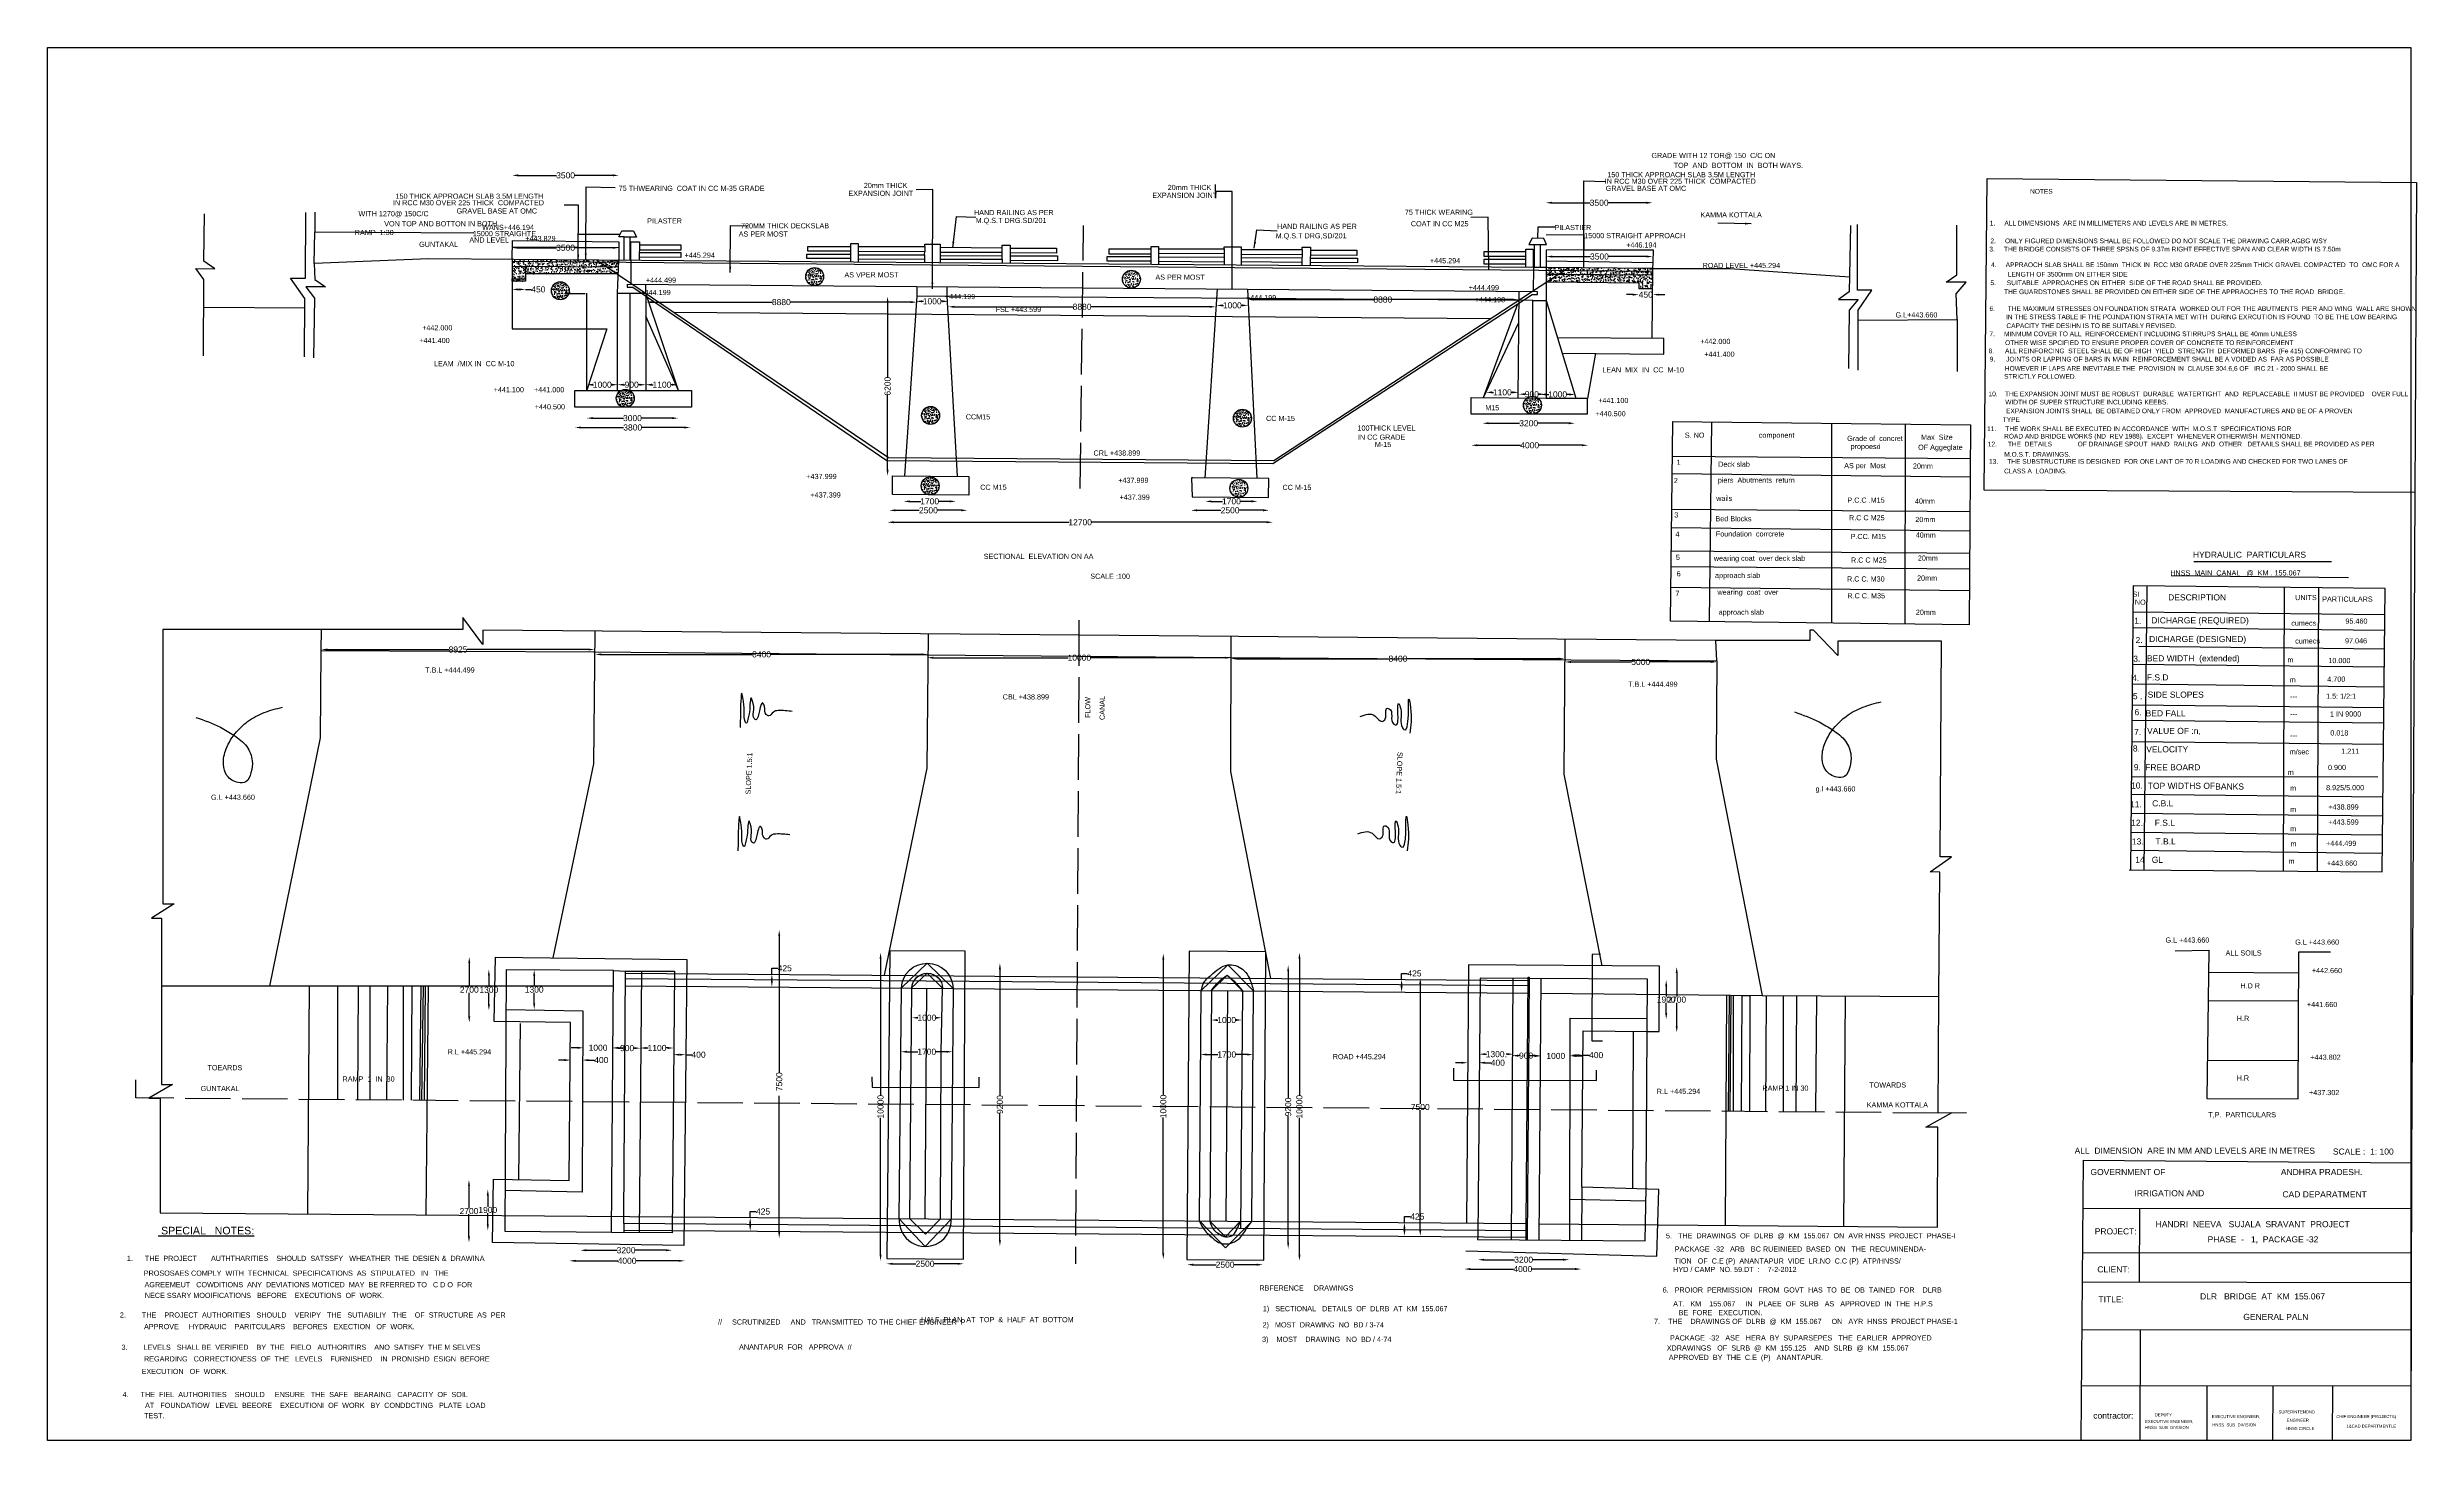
# Model space of a CAD drawing. Header units: inches. Extents: x 280570 to 358612, y -197835 to -151967.
import ezdxf

# ---------------------------------------------------------------- set-up
doc = ezdxf.new("R2010")
doc.units = ezdxf.units.IN
doc.header["$MEASUREMENT"] = 0
doc.linetypes.add('ACAD_ISO02W100', pattern=[15, 12, -3])
doc.layers.add('DRAWING', color=7, linetype='Continuous')
doc.styles.get("Standard").update_dxf_attribs({"font": 'arial.ttf'})
doc.dimstyles.new('ST100', dxfattribs={"dimtxt": 200, "dimasz": 200, "dimexe": 0, "dimexo": 300, "dimgap": 0.09, "dimtad": 0, "dimtih": 1, "dimtoh": 1, "dimdec": 0, "dimzin": 0, "dimdsep": 46, "dimtxsty": 'Standard', "dimcen": 0, "dimse1": 1, "dimse2": 1, "dimclrd": 2, "dimclrt": 2, "dimadec": 0, "dimazin": 0, "dimtfac": 1, "dimtdec": 0, "dimtofl": 0, "dimtmove": 0, "dimatfit": 3, "dimfxl": 2000, "dimtolj": 1, "dimtzin": 0, "dimarcsym": 0})
doc.dimstyles.get("Standard").update_dxf_attribs({"dimtxt": 0.18, "dimasz": 0.18, "dimexe": 0.18, "dimexo": 0.0625, "dimgap": 0.09, "dimtad": 0, "dimtih": 1, "dimtoh": 1, "dimdec": 4, "dimzin": 0, "dimdsep": 46, "dimtxsty": 'Standard', "dimcen": 0.09, "dimadec": 0, "dimazin": 0, "dimtfac": 1, "dimtdec": 4, "dimtofl": 0, "dimtmove": 0, "dimatfit": 3, "dimfxl": 1, "dimtolj": 1, "dimtzin": 0, "dimarcsym": 0})
pattern_1 = [(50, (0, 0), (215.178055, -18.82564), [22.5, -247.5]), (355, (0, 0), (-41.6254, 225.65764), [18, -198]), (100.4514, (17.93, -1.57), (173.55281, 206.83186), [19.12206, -210.34263]), (46.1842, (0, 60), (320.17231, -49.6557), [33.75, -371.25]), (96.6356, (26.68, 55.86), (280.3988, 292.23536), [28.6831, -315.5139]), (351.1842, (0, 60), (280.39858, 292.23558), [27, -297]), (21, (30, 45), (179.072116, -120.78567), [22.5, -247.5]), (326, (30, 45), (72.9946, 217.54501), [18, -198]), (71.4514, (44.92, 34.93), (252.06679, 96.75915), [19.12206, -210.34263]), (37.5, (0, 0), (3.647957, 99.868156), [0, -195.6, 0, -201, 0, -198.75]), (7.5, (0, 0), (78.92086, 118.323514), [0, -114.6, 0, -191.1, 0, -75.75]), (327.5, (-66.9, 0), (160.14673, -6.766462), [0, -75, 0, -234, 0, -310.5]), (317.5, (-96.9, 0), (174.95585, 30.031495), [0, -97.5, 0, -155.4, 0, -220.5])]

# ---------------------------------------------------------------- blocks, each defined once
blk = doc.blocks.new('*D7')
at = {"layer": 'Defpoints', "color": 0, "transparency": 16777216}
for p in [(298338, -164159), (301346, -164159), (301346, -164173)]:
    blk.add_point(p, dxfattribs=at)
at = {"layer": 'DRAWING', "color": 2, "lineweight": -2, "transparency": 16777216}
for p, q in [((298538, -164173), (299544, -164173)), ((301146, -164173), (300140, -164173))]:
    blk.add_line(p, q, dxfattribs=at)
at = {"layer": 'DRAWING', "color": 2, "transparency": 16777216}
for points in [[(298538, -164139), (298538, -164206), (298338, -164173)], [(301146, -164139), (301146, -164206), (301346, -164173)]]:
    blk.add_solid(points, dxfattribs=at)
at = {"layer": 'DRAWING', "color": 2, "transparency": 16777216, "insert": (299842, -164173), "char_height": 200, "attachment_point": 5}
blk.add_mtext('\\A1;3000', dxfattribs=at)
blk = doc.blocks.new('*D8')
at = {"layer": 'Defpoints', "color": 0, "transparency": 16777216}
for p in [(297950, -164466), (301750, -164466), (301750, -164481)]:
    blk.add_point(p, dxfattribs=at)
at = {"layer": 'DRAWING', "color": 2, "lineweight": -2, "transparency": 16777216}
for p, q in [((298150, -164481), (299551, -164481)), ((301550, -164481), (300148, -164481))]:
    blk.add_line(p, q, dxfattribs=at)
at = {"layer": 'DRAWING', "color": 2, "transparency": 16777216}
for points in [[(298150, -164448), (298150, -164515), (297950, -164481)], [(301550, -164448), (301550, -164515), (301750, -164481)]]:
    blk.add_solid(points, dxfattribs=at)
at = {"layer": 'DRAWING', "color": 2, "transparency": 16777216, "insert": (299850, -164481), "char_height": 200, "attachment_point": 5}
blk.add_mtext('\\A1;3800', dxfattribs=at)
blk = doc.blocks.new('*D9')
at = {"layer": 'Defpoints', "color": 0, "transparency": 16777216}
for p in [(298344, -163030), (299351, -163030), (299351, -163073)]:
    blk.add_point(p, dxfattribs=at)
at = {"layer": 'DRAWING', "color": 2, "lineweight": -2, "transparency": 16777216}
for p, q in [((298544, -163073), (298559, -163073)), ((299151, -163073), (299137, -163073))]:
    blk.add_line(p, q, dxfattribs=at)
at = {"layer": 'DRAWING', "color": 2, "transparency": 16777216}
for points in [[(298544, -163039), (298544, -163106), (298344, -163073)], [(299151, -163039), (299151, -163106), (299351, -163073)]]:
    blk.add_solid(points, dxfattribs=at)
at = {"layer": 'DRAWING', "color": 2, "transparency": 16777216, "insert": (298848, -163073), "char_height": 200, "attachment_point": 5}
blk.add_mtext('\\A1;1000', dxfattribs=at)
blk = doc.blocks.new('*D10')
at = {"layer": 'Defpoints', "color": 0, "transparency": 16777216}
for p in [(299351, -163073), (300281, -163073), (300281, -163073)]:
    blk.add_point(p, dxfattribs=at)
at = {"layer": 'DRAWING', "color": 2, "lineweight": -2, "transparency": 16777216}
for p, q in [((299551, -163073), (299596, -163073)), ((300081, -163073), (300037, -163073))]:
    blk.add_line(p, q, dxfattribs=at)
at = {"layer": 'DRAWING', "color": 2, "transparency": 16777216}
for points in [[(299551, -163039), (299551, -163106), (299351, -163073)], [(300081, -163039), (300081, -163106), (300281, -163073)]]:
    blk.add_solid(points, dxfattribs=at)
at = {"layer": 'DRAWING', "color": 2, "transparency": 16777216, "insert": (299816, -163073), "char_height": 200, "attachment_point": 5}
blk.add_mtext('\\A1;900', dxfattribs=at)
blk = doc.blocks.new('*D11')
at = {"layer": 'Defpoints', "color": 0, "transparency": 16777216}
for p in [(300281, -163073), (301344, -163073), (301344, -163073)]:
    blk.add_point(p, dxfattribs=at)
at = {"layer": 'DRAWING', "color": 2, "lineweight": -2, "transparency": 16777216}
for p, q in [((300481, -163073), (300524, -163073)), ((301144, -163073), (301102, -163073))]:
    blk.add_line(p, q, dxfattribs=at)
at = {"layer": 'DRAWING', "color": 2, "transparency": 16777216}
for points in [[(300481, -163039), (300481, -163106), (300281, -163073)], [(301144, -163039), (301144, -163106), (301344, -163073)]]:
    blk.add_solid(points, dxfattribs=at)
at = {"layer": 'DRAWING', "color": 2, "transparency": 16777216, "insert": (300813, -163073), "char_height": 200, "attachment_point": 5}
blk.add_mtext('\\A1;1100', dxfattribs=at)
blk = doc.blocks.new('*D12')
at = {"layer": 'Defpoints', "color": 0, "transparency": 16777216}
for p in [(300281, -160305), (309210, -160310), (309210, -160353)]:
    blk.add_point(p, dxfattribs=at)
at = {"layer": 'DRAWING', "color": 2, "lineweight": -2, "transparency": 16777216}
for p, q in [((300481, -160353), (304447, -160353)), ((309010, -160353), (305044, -160353))]:
    blk.add_line(p, q, dxfattribs=at)
at = {"layer": 'DRAWING', "color": 2, "transparency": 16777216}
for points in [[(300481, -160320), (300481, -160387), (300281, -160353)], [(309010, -160320), (309010, -160387), (309210, -160353)]]:
    blk.add_solid(points, dxfattribs=at)
at = {"layer": 'DRAWING', "color": 2, "transparency": 16777216, "insert": (304746, -160353), "char_height": 200, "attachment_point": 5}
blk.add_mtext('\\A1;8880', dxfattribs=at)
blk = doc.blocks.new('*D13')
at = {"layer": 'Defpoints', "color": 0, "transparency": 16777216}
for p in [(321837, -181771), (321765, -191916), (321812, -191916)]:
    blk.add_point(p, dxfattribs=at)
at = {"layer": 'DRAWING', "color": 2, "lineweight": -2, "transparency": 16777216}
for p, q in [((321812, -181971), (321812, -186477)), ((321812, -191716), (321812, -187211))]:
    blk.add_line(p, q, dxfattribs=at)
at = {"layer": 'DRAWING', "color": 2, "transparency": 16777216}
for points in [[(321779, -181971), (321846, -181971), (321812, -181771)], [(321779, -191716), (321846, -191716), (321812, -191916)]]:
    blk.add_solid(points, dxfattribs=at)
at = {"layer": 'DRAWING', "color": 2, "transparency": 16777216, "insert": (321812, -186844), "char_height": 200, "attachment_point": 5, "rotation": 90}
blk.add_mtext('\\A1;10000', dxfattribs=at)
blk = doc.blocks.new('*D14')
at = {"layer": 'Defpoints', "color": 0, "transparency": 16777216}
for p in [(321485, -182187), (321441, -191516), (321485, -191516)]:
    blk.add_point(p, dxfattribs=at)
at = {"layer": 'DRAWING', "color": 2, "lineweight": -2, "transparency": 16777216}
for p, q in [((321441, -182387), (321441, -186553)), ((321441, -191316), (321441, -187150))]:
    blk.add_line(p, q, dxfattribs=at)
at = {"layer": 'DRAWING', "color": 2, "transparency": 16777216}
for points in [[(321408, -182387), (321474, -182387), (321441, -182187)], [(321408, -191316), (321474, -191316), (321441, -191516)]]:
    blk.add_solid(points, dxfattribs=at)
at = {"layer": 'DRAWING', "color": 2, "transparency": 16777216, "insert": (321441, -186851), "char_height": 200, "attachment_point": 5, "rotation": 90}
blk.add_mtext('\\A1;9200', dxfattribs=at)
blk = doc.blocks.new('*D15')
at = {"layer": 'Defpoints', "color": 0, "transparency": 16777216}
for p in [(317431, -181802), (317328, -191867), (317431, -191867)]:
    blk.add_point(p, dxfattribs=at)
at = {"layer": 'DRAWING', "color": 2, "lineweight": -2, "transparency": 16777216}
for p, q in [((317328, -182002), (317328, -186468)), ((317328, -191667), (317328, -187201))]:
    blk.add_line(p, q, dxfattribs=at)
at = {"layer": 'DRAWING', "color": 2, "transparency": 16777216}
for points in [[(317294, -182002), (317361, -182002), (317328, -181802)], [(317294, -191667), (317361, -191667), (317328, -191867)]]:
    blk.add_solid(points, dxfattribs=at)
at = {"layer": 'DRAWING', "color": 2, "transparency": 16777216, "insert": (317328, -186835), "char_height": 200, "attachment_point": 5, "rotation": 90}
blk.add_mtext('\\A1;10000 ', dxfattribs=at)
blk = doc.blocks.new('*D16')
at = {"layer": 'Defpoints', "color": 0, "transparency": 16777216}
for p in [(311896, -182115), (311946, -182115), (311896, -191430)]:
    blk.add_point(p, dxfattribs=at)
at = {"layer": 'DRAWING', "color": 2, "lineweight": -2, "transparency": 16777216}
for p, q in [((311946, -182315), (311946, -186474)), ((311946, -191230), (311946, -187071))]:
    blk.add_line(p, q, dxfattribs=at)
at = {"layer": 'DRAWING', "color": 2, "transparency": 16777216}
for points in [[(311913, -182315), (311979, -182315), (311946, -182115)], [(311913, -191230), (311979, -191230), (311946, -191430)]]:
    blk.add_solid(points, dxfattribs=at)
at = {"layer": 'DRAWING', "color": 2, "transparency": 16777216, "insert": (311946, -186772), "char_height": 200, "attachment_point": 5, "rotation": 90}
blk.add_mtext('\\A1;9200 ', dxfattribs=at)
blk = doc.blocks.new('*D17')
at = {"layer": 'Defpoints', "color": 0, "transparency": 16777216}
for p in [(308039, -181771), (307967, -191916), (308014, -191916)]:
    blk.add_point(p, dxfattribs=at)
at = {"layer": 'DRAWING', "color": 2, "lineweight": -2, "transparency": 16777216}
for p, q in [((308014, -181971), (308014, -186477)), ((308014, -191716), (308014, -187211))]:
    blk.add_line(p, q, dxfattribs=at)
at = {"layer": 'DRAWING', "color": 2, "transparency": 16777216}
for points in [[(307981, -181971), (308048, -181971), (308014, -181771)], [(307981, -191716), (308048, -191716), (308014, -191916)]]:
    blk.add_solid(points, dxfattribs=at)
at = {"layer": 'DRAWING', "color": 2, "transparency": 16777216, "insert": (308014, -186844), "char_height": 200, "attachment_point": 5, "rotation": 90}
blk.add_mtext('\\A1;10000', dxfattribs=at)
blk = doc.blocks.new('*D18')
at = {"layer": 'Defpoints', "color": 0, "transparency": 16777216}
for p in [(304701, -181025), (304629, -191169), (304676, -191169)]:
    blk.add_point(p, dxfattribs=at)
at = {"layer": 'DRAWING', "color": 2, "lineweight": -2, "transparency": 16777216}
for p, q in [((304676, -181225), (304676, -185715)), ((304676, -190969), (304676, -186479))]:
    blk.add_line(p, q, dxfattribs=at)
at = {"layer": 'DRAWING', "color": 2, "transparency": 16777216}
for points in [[(304643, -181225), (304709, -181225), (304676, -181025)], [(304643, -190969), (304709, -190969), (304676, -191169)]]:
    blk.add_solid(points, dxfattribs=at)
at = {"layer": 'DRAWING', "color": 2, "transparency": 16777216, "insert": (304676, -186097), "char_height": 200, "attachment_point": 5, "rotation": 90}
blk.add_mtext('\\A1;  7500', dxfattribs=at)
blk = doc.blocks.new('*D19')
at = {"layer": 'Defpoints', "color": 0, "transparency": 16777216}
for p in [(297803, -184903), (298190, -184903), (298190, -185308)]:
    blk.add_point(p, dxfattribs=at)
at = {"layer": 'DRAWING', "color": 2, "lineweight": -2, "transparency": 16777216}
for p, q in [((297603, -185308), (297403, -185308)), ((298390, -185308), (298590, -185308))]:
    blk.add_line(p, q, dxfattribs=at)
at = {"layer": 'DRAWING', "color": 2, "transparency": 16777216}
for points in [[(297603, -185275), (297603, -185341), (297803, -185308)], [(298390, -185275), (298390, -185341), (298190, -185308)]]:
    blk.add_solid(points, dxfattribs=at)
at = {"layer": 'DRAWING', "color": 2, "transparency": 16777216, "insert": (298815, -185308), "char_height": 200, "attachment_point": 5}
blk.add_mtext('\\A1;400', dxfattribs=at)
blk = doc.blocks.new('*D20')
at = {"layer": 'Defpoints', "color": 0, "transparency": 16777216}
for p in [(298227, -184903), (299192, -184903), (299192, -184903)]:
    blk.add_point(p, dxfattribs=at)
at = {"layer": 'DRAWING', "color": 2, "lineweight": -2, "transparency": 16777216}
for p, q in [((298027, -184903), (297827, -184903)), ((299392, -184903), (299592, -184903))]:
    blk.add_line(p, q, dxfattribs=at)
at = {"layer": 'DRAWING', "color": 2, "transparency": 16777216}
for points in [[(298027, -184870), (298027, -184936), (298227, -184903)], [(299392, -184870), (299392, -184936), (299192, -184903)]]:
    blk.add_solid(points, dxfattribs=at)
at = {"layer": 'DRAWING', "color": 2, "transparency": 16777216, "insert": (298709, -184903), "char_height": 200, "attachment_point": 5}
blk.add_mtext('\\A1;1000', dxfattribs=at)
blk = doc.blocks.new('*D21')
at = {"layer": 'Defpoints', "color": 0, "transparency": 16777216}
for p in [(299228, -184909), (300101, -184909), (300101, -184915)]:
    blk.add_point(p, dxfattribs=at)
at = {"layer": 'DRAWING', "color": 2, "lineweight": -2, "transparency": 16777216}
for p, q in [((299428, -184915), (299444, -184915)), ((299901, -184915), (299886, -184915))]:
    blk.add_line(p, q, dxfattribs=at)
at = {"layer": 'DRAWING', "color": 2, "transparency": 16777216}
for points in [[(299428, -184882), (299428, -184949), (299228, -184915)], [(299901, -184882), (299901, -184949), (300101, -184915)]]:
    blk.add_solid(points, dxfattribs=at)
at = {"layer": 'DRAWING', "color": 2, "transparency": 16777216, "insert": (299665, -184915), "char_height": 200, "attachment_point": 5}
blk.add_mtext('\\A1;900', dxfattribs=at)
blk = doc.blocks.new('*D22')
at = {"layer": 'Defpoints', "color": 0, "transparency": 16777216}
for p in [(300101, -184921), (301201, -184909), (301201, -184921)]:
    blk.add_point(p, dxfattribs=at)
at = {"layer": 'DRAWING', "color": 2, "lineweight": -2, "transparency": 16777216}
for p, q in [((300301, -184909), (300362, -184909)), ((301001, -184909), (300940, -184909))]:
    blk.add_line(p, q, dxfattribs=at)
at = {"layer": 'DRAWING', "color": 2, "transparency": 16777216}
for points in [[(300301, -184876), (300301, -184942), (300101, -184909)], [(301001, -184876), (301001, -184942), (301201, -184909)]]:
    blk.add_solid(points, dxfattribs=at)
at = {"layer": 'DRAWING', "color": 2, "transparency": 16777216, "insert": (300651, -184909), "char_height": 200, "attachment_point": 5}
blk.add_mtext('\\A1;1100', dxfattribs=at)
blk = doc.blocks.new('*D23')
at = {"layer": 'Defpoints', "color": 0, "transparency": 16777216}
for p in [(301189, -184921), (301595, -184921), (301595, -185130)]:
    blk.add_point(p, dxfattribs=at)
at = {"layer": 'DRAWING', "color": 2, "lineweight": -2, "transparency": 16777216}
for p, q in [((301389, -185130), (301395, -185130)), ((301595, -185130), (301795, -185130))]:
    blk.add_line(p, q, dxfattribs=at)
at = {"layer": 'DRAWING', "color": 2, "transparency": 16777216}
for points in [[(301389, -185097), (301389, -185163), (301189, -185130)], [(301395, -185097), (301395, -185163), (301595, -185130)]]:
    blk.add_solid(points, dxfattribs=at)
at = {"layer": 'DRAWING', "color": 2, "transparency": 16777216, "insert": (302019, -185130), "char_height": 200, "attachment_point": 5}
blk.add_mtext('\\A1;400', dxfattribs=at)
blk = doc.blocks.new('*D24')
at = {"layer": 'Defpoints', "color": 0, "transparency": 16777216}
for p in [(296594, -182334), (296605, -182334), (296594, -183640)]:
    blk.add_point(p, dxfattribs=at)
at = {"layer": 'DRAWING', "color": 2, "lineweight": -2, "transparency": 16777216}
for p, q in [((296605, -182534), (296605, -182885)), ((296605, -183440), (296605, -183089))]:
    blk.add_line(p, q, dxfattribs=at)
at = {"layer": 'DRAWING', "color": 2, "transparency": 16777216}
for points in [[(296572, -182534), (296639, -182534), (296605, -182334)], [(296572, -183440), (296639, -183440), (296605, -183640)]]:
    blk.add_solid(points, dxfattribs=at)
at = {"layer": 'DRAWING', "color": 2, "transparency": 16777216, "insert": (296605, -182987), "char_height": 200, "attachment_point": 5}
blk.add_mtext('\\A1;1300', dxfattribs=at)
blk = doc.blocks.new('*D25')
at = {"layer": 'Defpoints', "color": 0, "transparency": 16777216}
for p in [(294863, -182322), (295112, -182322), (294863, -183669)]:
    blk.add_point(p, dxfattribs=at)
at = {"layer": 'DRAWING', "color": 2, "lineweight": -2, "transparency": 16777216}
for p, q in [((295112, -182522), (295112, -182893)), ((295112, -183469), (295112, -183098))]:
    blk.add_line(p, q, dxfattribs=at)
at = {"layer": 'DRAWING', "color": 2, "transparency": 16777216}
for points in [[(295079, -182522), (295146, -182522), (295112, -182322)], [(295079, -183469), (295146, -183469), (295112, -183669)]]:
    blk.add_solid(points, dxfattribs=at)
at = {"layer": 'DRAWING', "color": 2, "transparency": 16777216, "insert": (295112, -182995), "char_height": 200, "attachment_point": 5}
blk.add_mtext('\\A1;1300', dxfattribs=at)
blk = doc.blocks.new('*D26')
at = {"layer": 'Defpoints', "color": 0, "transparency": 16777216}
for p in [(294467, -181914), (294578, -181914), (294578, -184070)]:
    blk.add_point(p, dxfattribs=at)
at = {"layer": 'DRAWING', "color": 2, "lineweight": -2, "transparency": 16777216}
for p, q in [((294467, -182114), (294467, -182890)), ((294467, -183870), (294467, -183094))]:
    blk.add_line(p, q, dxfattribs=at)
at = {"layer": 'DRAWING', "color": 2, "transparency": 16777216}
for points in [[(294433, -182114), (294500, -182114), (294467, -181914)], [(294433, -183870), (294500, -183870), (294467, -184070)]]:
    blk.add_solid(points, dxfattribs=at)
at = {"layer": 'DRAWING', "color": 2, "transparency": 16777216, "insert": (294467, -182992), "char_height": 200, "attachment_point": 5}
blk.add_mtext('\\A1;2700', dxfattribs=at)
blk = doc.blocks.new('*D27')
at = {"layer": 'Defpoints', "color": 0, "transparency": 16777216}
for p in [(294457, -189247), (294519, -189247), (294519, -191314)]:
    blk.add_point(p, dxfattribs=at)
at = {"layer": 'DRAWING', "color": 2, "lineweight": -2, "transparency": 16777216}
for p, q in [((294457, -189447), (294457, -190178)), ((294457, -191114), (294457, -190383))]:
    blk.add_line(p, q, dxfattribs=at)
at = {"layer": 'DRAWING', "color": 2, "transparency": 16777216}
for points in [[(294424, -189447), (294490, -189447), (294457, -189247)], [(294424, -191114), (294490, -191114), (294457, -191314)]]:
    blk.add_solid(points, dxfattribs=at)
at = {"layer": 'DRAWING', "color": 2, "transparency": 16777216, "insert": (294457, -190280), "char_height": 200, "attachment_point": 5}
blk.add_mtext('\\A1;2700', dxfattribs=at)
blk = doc.blocks.new('*D28')
at = {"layer": 'Defpoints', "color": 0, "transparency": 16777216}
for p in [(294928, -189569), (295077, -189569), (294928, -190918)]:
    blk.add_point(p, dxfattribs=at)
at = {"layer": 'DRAWING', "color": 2, "lineweight": -2, "transparency": 16777216}
for p, q in [((295077, -189769), (295077, -190141)), ((295077, -190718), (295077, -190346))]:
    blk.add_line(p, q, dxfattribs=at)
at = {"layer": 'DRAWING', "color": 2, "transparency": 16777216}
for points in [[(295043, -189769), (295110, -189769), (295077, -189569)], [(295043, -190718), (295110, -190718), (295077, -190918)]]:
    blk.add_solid(points, dxfattribs=at)
at = {"layer": 'DRAWING', "color": 2, "transparency": 16777216, "insert": (295077, -190243), "char_height": 200, "attachment_point": 5}
blk.add_mtext('\\A1;1900', dxfattribs=at)
blk = doc.blocks.new('*D29')
at = {"layer": 'Defpoints', "color": 0, "transparency": 16777216}
for p in [(297767, -191808), (301562, -191808), (301562, -191917)]:
    blk.add_point(p, dxfattribs=at)
at = {"layer": 'DRAWING', "color": 2, "lineweight": -2, "transparency": 16777216}
for p, q in [((297967, -191917), (299362, -191917)), ((301362, -191917), (299967, -191917))]:
    blk.add_line(p, q, dxfattribs=at)
at = {"layer": 'DRAWING', "color": 2, "transparency": 16777216}
for points in [[(297967, -191883), (297967, -191950), (297767, -191917)], [(301362, -191883), (301362, -191950), (301562, -191917)]]:
    blk.add_solid(points, dxfattribs=at)
at = {"layer": 'DRAWING', "color": 2, "transparency": 16777216, "insert": (299664, -191917), "char_height": 200, "attachment_point": 5}
blk.add_mtext('\\A1;4000', dxfattribs=at)
blk = doc.blocks.new('*D30')
at = {"layer": 'Defpoints', "color": 0, "transparency": 16777216}
for p in [(298123, -191538), (301143, -191538), (301143, -191569)]:
    blk.add_point(p, dxfattribs=at)
at = {"layer": 'DRAWING', "color": 2, "lineweight": -2, "transparency": 16777216}
for p, q in [((298323, -191569), (299335, -191569)), ((300943, -191569), (299932, -191569))]:
    blk.add_line(p, q, dxfattribs=at)
at = {"layer": 'DRAWING', "color": 2, "transparency": 16777216}
for points in [[(298323, -191535), (298323, -191602), (298123, -191569)], [(300943, -191535), (300943, -191602), (301143, -191569)]]:
    blk.add_solid(points, dxfattribs=at)
at = {"layer": 'DRAWING', "color": 2, "transparency": 16777216, "insert": (299633, -191569), "char_height": 200, "attachment_point": 5}
blk.add_mtext('\\A1;3200', dxfattribs=at)
blk = doc.blocks.new('*D31')
at = {"layer": 'Defpoints', "color": 0, "transparency": 16777216}
for p in [(308209, -192014), (310750, -192014), (310750, -192014)]:
    blk.add_point(p, dxfattribs=at)
at = {"layer": 'DRAWING', "color": 2, "lineweight": -2, "transparency": 16777216}
for p, q in [((308409, -192014), (309180, -192014)), ((310550, -192014), (309780, -192014))]:
    blk.add_line(p, q, dxfattribs=at)
at = {"layer": 'DRAWING', "color": 2, "transparency": 16777216}
for points in [[(308409, -191981), (308409, -192047), (308209, -192014)], [(310550, -191981), (310550, -192047), (310750, -192014)]]:
    blk.add_solid(points, dxfattribs=at)
at = {"layer": 'DRAWING', "color": 2, "transparency": 16777216, "insert": (309480, -192014), "char_height": 200, "attachment_point": 5}
blk.add_mtext('\\A1;2500', dxfattribs=at)
blk = doc.blocks.new('*D32')
at = {"layer": 'Defpoints', "color": 0, "transparency": 16777216}
for p in [(318119, -192071), (320608, -192044), (320608, -192071)]:
    blk.add_point(p, dxfattribs=at)
at = {"layer": 'DRAWING', "color": 2, "lineweight": -2, "transparency": 16777216}
for p, q in [((318319, -192044), (319064, -192044)), ((320408, -192044), (319664, -192044))]:
    blk.add_line(p, q, dxfattribs=at)
at = {"layer": 'DRAWING', "color": 2, "transparency": 16777216}
for points in [[(318319, -192010), (318319, -192077), (318119, -192044)], [(320408, -192010), (320408, -192077), (320608, -192044)]]:
    blk.add_solid(points, dxfattribs=at)
at = {"layer": 'DRAWING', "color": 2, "transparency": 16777216, "insert": (319364, -192044), "char_height": 200, "attachment_point": 5}
blk.add_mtext('\\A1;2500', dxfattribs=at)
blk = doc.blocks.new('*D33')
at = {"layer": 'Defpoints', "color": 0, "transparency": 16777216}
for p in [(327697, -191836), (330698, -191836), (330698, -191880)]:
    blk.add_point(p, dxfattribs=at)
at = {"layer": 'DRAWING', "color": 2, "lineweight": -2, "transparency": 16777216}
for p, q in [((327897, -191880), (328899, -191880)), ((330498, -191880), (329496, -191880))]:
    blk.add_line(p, q, dxfattribs=at)
at = {"layer": 'DRAWING', "color": 2, "transparency": 16777216}
for points in [[(327897, -191847), (327897, -191913), (327697, -191880)], [(330498, -191847), (330498, -191913), (330698, -191880)]]:
    blk.add_solid(points, dxfattribs=at)
at = {"layer": 'DRAWING', "color": 2, "transparency": 16777216, "insert": (329198, -191880), "char_height": 200, "attachment_point": 5}
blk.add_mtext('\\A1;3200', dxfattribs=at)
blk = doc.blocks.new('*D34')
at = {"layer": 'Defpoints', "color": 0, "transparency": 16777216}
for p in [(327246, -192177), (331094, -192177), (331094, -192188)]:
    blk.add_point(p, dxfattribs=at)
at = {"layer": 'DRAWING', "color": 2, "lineweight": -2, "transparency": 16777216}
for p, q in [((327446, -192188), (328868, -192188)), ((330894, -192188), (329472, -192188))]:
    blk.add_line(p, q, dxfattribs=at)
at = {"layer": 'DRAWING', "color": 2, "transparency": 16777216}
for points in [[(327446, -192154), (327446, -192221), (327246, -192188)], [(330894, -192154), (330894, -192221), (331094, -192188)]]:
    blk.add_solid(points, dxfattribs=at)
at = {"layer": 'DRAWING', "color": 2, "transparency": 16777216, "insert": (329170, -192188), "char_height": 200, "attachment_point": 5}
blk.add_mtext('\\A1;4000', dxfattribs=at)
blk = doc.blocks.new('*D35')
at = {"layer": 'Defpoints', "color": 0, "transparency": 16777216}
for p in [(325641, -182605), (325792, -182605), (325641, -191099)]:
    blk.add_point(p, dxfattribs=at)
at = {"layer": 'DRAWING', "color": 2, "lineweight": -2, "transparency": 16777216}
for p, q in [((325792, -182805), (325792, -186750)), ((325792, -190899), (325792, -186954))]:
    blk.add_line(p, q, dxfattribs=at)
at = {"layer": 'DRAWING', "color": 2, "transparency": 16777216}
for points in [[(325758, -182805), (325825, -182805), (325792, -182605)], [(325758, -190899), (325825, -190899), (325792, -191099)]]:
    blk.add_solid(points, dxfattribs=at)
at = {"layer": 'DRAWING', "color": 2, "transparency": 16777216, "insert": (325792, -186852), "char_height": 200, "attachment_point": 5}
blk.add_mtext('\\A1;7500', dxfattribs=at)
blk = doc.blocks.new('*D36')
at = {"layer": 'Defpoints', "color": 0, "transparency": 16777216}
for p in [(327354, -185135), (327723, -185135), (327723, -185395)]:
    blk.add_point(p, dxfattribs=at)
at = {"layer": 'DRAWING', "color": 2, "lineweight": -2, "transparency": 16777216}
for p, q in [((327154, -185395), (326954, -185395)), ((327923, -185395), (328123, -185395))]:
    blk.add_line(p, q, dxfattribs=at)
at = {"layer": 'DRAWING', "color": 2, "transparency": 16777216}
for points in [[(327154, -185362), (327154, -185428), (327354, -185395)], [(327923, -185362), (327923, -185428), (327723, -185395)]]:
    blk.add_solid(points, dxfattribs=at)
at = {"layer": 'DRAWING', "color": 2, "transparency": 16777216, "insert": (328347, -185395), "char_height": 200, "attachment_point": 5}
blk.add_mtext('\\A1;400', dxfattribs=at)
blk = doc.blocks.new('*D37')
at = {"layer": 'Defpoints', "color": 0, "transparency": 16777216}
for p in [(327739, -185113), (328857, -185113), (328857, -185113)]:
    blk.add_point(p, dxfattribs=at)
at = {"layer": 'DRAWING', "color": 2, "lineweight": -2, "transparency": 16777216}
for p, q in [((327939, -185113), (327976, -185113)), ((328657, -185113), (328620, -185113))]:
    blk.add_line(p, q, dxfattribs=at)
at = {"layer": 'DRAWING', "color": 2, "transparency": 16777216}
for points in [[(327939, -185080), (327939, -185146), (327739, -185113)], [(328657, -185080), (328657, -185146), (328857, -185113)]]:
    blk.add_solid(points, dxfattribs=at)
at = {"layer": 'DRAWING', "color": 2, "transparency": 16777216, "insert": (328298, -185113), "char_height": 200, "attachment_point": 5}
blk.add_mtext('\\A1;1300.', dxfattribs=at)
blk = doc.blocks.new('*D38')
at = {"layer": 'Defpoints', "color": 0, "transparency": 16777216}
for p in [(328814, -185113), (329743, -185113), (329743, -185161)]:
    blk.add_point(p, dxfattribs=at)
at = {"layer": 'DRAWING', "color": 2, "lineweight": -2, "transparency": 16777216}
for p, q in [((329014, -185161), (329058, -185161)), ((329543, -185161), (329499, -185161))]:
    blk.add_line(p, q, dxfattribs=at)
at = {"layer": 'DRAWING', "color": 2, "transparency": 16777216}
for points in [[(329014, -185128), (329014, -185195), (328814, -185161)], [(329543, -185128), (329543, -185195), (329743, -185161)]]:
    blk.add_solid(points, dxfattribs=at)
at = {"layer": 'DRAWING', "color": 2, "transparency": 16777216, "insert": (329279, -185161), "char_height": 200, "attachment_point": 5}
blk.add_mtext('\\A1;900', dxfattribs=at)
blk = doc.blocks.new('*D39')
at = {"layer": 'Defpoints', "color": 0, "transparency": 16777216}
for p in [(329775, -185140), (330736, -185140), (330736, -185172)]:
    blk.add_point(p, dxfattribs=at)
at = {"layer": 'DRAWING', "color": 2, "lineweight": -2, "transparency": 16777216}
for p, q in [((329575, -185172), (329375, -185172)), ((330936, -185172), (331136, -185172))]:
    blk.add_line(p, q, dxfattribs=at)
at = {"layer": 'DRAWING', "color": 2, "transparency": 16777216}
for points in [[(329575, -185139), (329575, -185206), (329775, -185172)], [(330936, -185139), (330936, -185206), (330736, -185172)]]:
    blk.add_solid(points, dxfattribs=at)
at = {"layer": 'DRAWING', "color": 2, "transparency": 16777216, "insert": (330256, -185172), "char_height": 200, "attachment_point": 5}
blk.add_mtext('\\A1;1000', dxfattribs=at)
blk = doc.blocks.new('*D40')
at = {"layer": 'Defpoints', "color": 0, "transparency": 16777216}
for p in [(330743, -185145), (331163, -185145), (331163, -185145)]:
    blk.add_point(p, dxfattribs=at)
at = {"layer": 'DRAWING', "color": 2, "lineweight": -2, "transparency": 16777216}
for p, q in [((330943, -185145), (330963, -185145)), ((331163, -185145), (331363, -185145))]:
    blk.add_line(p, q, dxfattribs=at)
at = {"layer": 'DRAWING', "color": 2, "transparency": 16777216}
for points in [[(330943, -185112), (330943, -185178), (330743, -185145)], [(330963, -185112), (330963, -185178), (331163, -185145)]]:
    blk.add_solid(points, dxfattribs=at)
at = {"layer": 'DRAWING', "color": 2, "transparency": 16777216, "insert": (331587, -185145), "char_height": 200, "attachment_point": 5}
blk.add_mtext('\\A1;400', dxfattribs=at)
blk = doc.blocks.new('*D41')
at = {"layer": 'Defpoints', "color": 0, "transparency": 16777216}
for p in [(334240, -182243), (334240, -182243), (334240, -184394)]:
    blk.add_point(p, dxfattribs=at)
at = {"layer": 'DRAWING', "color": 2, "lineweight": -2, "transparency": 16777216}
for p, q in [((334240, -182443), (334240, -183216)), ((334240, -184194), (334240, -183420))]:
    blk.add_line(p, q, dxfattribs=at)
at = {"layer": 'DRAWING', "color": 2, "transparency": 16777216}
for points in [[(334207, -182443), (334274, -182443), (334240, -182243)], [(334207, -184194), (334274, -184194), (334240, -184394)]]:
    blk.add_solid(points, dxfattribs=at)
at = {"layer": 'DRAWING', "color": 2, "transparency": 16777216, "insert": (334240, -183318), "char_height": 200, "attachment_point": 5}
blk.add_mtext('\\A1;2700', dxfattribs=at)
blk = doc.blocks.new('*D42')
at = {"layer": 'Defpoints', "color": 0, "transparency": 16777216}
for p in [(333859, -182676), (333893, -182676), (333859, -183957)]:
    blk.add_point(p, dxfattribs=at)
at = {"layer": 'DRAWING', "color": 2, "lineweight": -2, "transparency": 16777216}
for p, q in [((333893, -182876), (333893, -183214)), ((333893, -183757), (333893, -183419))]:
    blk.add_line(p, q, dxfattribs=at)
at = {"layer": 'DRAWING', "color": 2, "transparency": 16777216}
for points in [[(333860, -182876), (333927, -182876), (333893, -182676)], [(333860, -183757), (333927, -183757), (333893, -183957)]]:
    blk.add_solid(points, dxfattribs=at)
at = {"layer": 'DRAWING', "color": 2, "transparency": 16777216, "insert": (333893, -183317), "char_height": 200, "attachment_point": 5}
blk.add_mtext('\\A1;1900', dxfattribs=at)
blk = doc.blocks.new('*D43')
at = {"layer": 'Defpoints', "color": 0, "transparency": 16777216}
for p in [(318554, -185118), (320281, -185118), (320281, -185125)]:
    blk.add_point(p, dxfattribs=at)
at = {"layer": 'DRAWING', "color": 2, "lineweight": -2, "transparency": 16777216}
for p, q in [((318754, -185125), (319128, -185125)), ((320081, -185125), (319706, -185125))]:
    blk.add_line(p, q, dxfattribs=at)
at = {"layer": 'DRAWING', "color": 2, "transparency": 16777216}
for points in [[(318754, -185091), (318754, -185158), (318554, -185125)], [(320081, -185091), (320081, -185158), (320281, -185125)]]:
    blk.add_solid(points, dxfattribs=at)
at = {"layer": 'DRAWING', "color": 2, "transparency": 16777216, "insert": (319417, -185125), "char_height": 200, "attachment_point": 5}
blk.add_mtext('\\A1;1700', dxfattribs=at)
blk = doc.blocks.new('*D44')
at = {"layer": 'Defpoints', "color": 0, "transparency": 16777216}
for p in [(318910, -183982), (319917, -183982), (319917, -183989)]:
    blk.add_point(p, dxfattribs=at)
at = {"layer": 'DRAWING', "color": 2, "lineweight": -2, "transparency": 16777216}
for p, q in [((319110, -183989), (319125, -183989)), ((319717, -183989), (319703, -183989))]:
    blk.add_line(p, q, dxfattribs=at)
at = {"layer": 'DRAWING', "color": 2, "transparency": 16777216}
for points in [[(319110, -183956), (319110, -184022), (318910, -183989)], [(319717, -183956), (319717, -184022), (319917, -183989)]]:
    blk.add_solid(points, dxfattribs=at)
at = {"layer": 'DRAWING', "color": 2, "transparency": 16777216, "insert": (319414, -183989), "char_height": 200, "attachment_point": 5}
blk.add_mtext('\\A1;1000', dxfattribs=at)
blk = doc.blocks.new('*D45')
at = {"layer": 'Defpoints', "color": 0, "transparency": 16777216}
for p in [(308684, -185057), (310389, -185033), (310389, -185057)]:
    blk.add_point(p, dxfattribs=at)
at = {"layer": 'DRAWING', "color": 2, "lineweight": -2, "transparency": 16777216}
for p, q in [((308884, -185033), (309247, -185033)), ((310189, -185033), (309825, -185033))]:
    blk.add_line(p, q, dxfattribs=at)
at = {"layer": 'DRAWING', "color": 2, "transparency": 16777216}
for points in [[(308884, -185000), (308884, -185066), (308684, -185033)], [(310189, -185000), (310189, -185066), (310389, -185033)]]:
    blk.add_solid(points, dxfattribs=at)
at = {"layer": 'DRAWING', "color": 2, "transparency": 16777216, "insert": (309536, -185033), "char_height": 200, "attachment_point": 5}
blk.add_mtext('\\A1;1700', dxfattribs=at)
blk = doc.blocks.new('*D46')
at = {"layer": 'Defpoints', "color": 0, "transparency": 16777216}
for p in [(309049, -183939), (310029, -183914), (310029, -183939)]:
    blk.add_point(p, dxfattribs=at)
at = {"layer": 'DRAWING', "color": 2, "lineweight": -2, "transparency": 16777216}
for p, q in [((309249, -183914), (309250, -183914)), ((309829, -183914), (309828, -183914))]:
    blk.add_line(p, q, dxfattribs=at)
at = {"layer": 'DRAWING', "color": 2, "transparency": 16777216}
for points in [[(309249, -183881), (309249, -183948), (309049, -183914)], [(309829, -183881), (309829, -183948), (310029, -183914)]]:
    blk.add_solid(points, dxfattribs=at)
at = {"layer": 'DRAWING', "color": 2, "transparency": 16777216, "insert": (309539, -183914), "char_height": 200, "attachment_point": 5}
blk.add_mtext('\\A1;1000', dxfattribs=at)
blk = doc.blocks.new('*D47')
at = {"layer": 'Defpoints', "color": 0, "transparency": 16777216}
for p in [(308244, -167513), (320934, -167513), (320934, -167601)]:
    blk.add_point(p, dxfattribs=at)
at = {"layer": 'DRAWING', "color": 2, "lineweight": -2, "transparency": 16777216}
for p, q in [((308444, -167601), (314223, -167601)), ((320734, -167601), (314956, -167601))]:
    blk.add_line(p, q, dxfattribs=at)
at = {"layer": 'DRAWING', "color": 2, "transparency": 16777216}
for points in [[(308444, -167567), (308444, -167634), (308244, -167601)], [(320734, -167567), (320734, -167634), (320934, -167601)]]:
    blk.add_solid(points, dxfattribs=at)
at = {"layer": 'DRAWING', "color": 2, "transparency": 16777216, "insert": (314589, -167601), "char_height": 200, "attachment_point": 5}
blk.add_mtext('\\A1;12700', dxfattribs=at)
blk = doc.blocks.new('*D48')
at = {"layer": 'Defpoints', "color": 0, "transparency": 16777216}
for p in [(318243, -167240), (320813, -167208), (320813, -167240)]:
    blk.add_point(p, dxfattribs=at)
at = {"layer": 'DRAWING', "color": 2, "lineweight": -2, "transparency": 16777216}
for p, q in [((318443, -167208), (319228, -167208)), ((320613, -167208), (319828, -167208))]:
    blk.add_line(p, q, dxfattribs=at)
at = {"layer": 'DRAWING', "color": 2, "transparency": 16777216}
for points in [[(318443, -167174), (318443, -167241), (318243, -167208)], [(320613, -167174), (320613, -167241), (320813, -167208)]]:
    blk.add_solid(points, dxfattribs=at)
at = {"layer": 'DRAWING', "color": 2, "transparency": 16777216, "insert": (319528, -167208), "char_height": 200, "attachment_point": 5}
blk.add_mtext('\\A1;2500', dxfattribs=at)
blk = doc.blocks.new('*D49')
at = {"layer": 'Defpoints', "color": 0, "transparency": 16777216}
for p in [(318713, -166924), (320430, -166913), (320430, -166924)]:
    blk.add_point(p, dxfattribs=at)
at = {"layer": 'DRAWING', "color": 2, "lineweight": -2, "transparency": 16777216}
for p, q in [((318913, -166913), (319283, -166913)), ((320230, -166913), (319861, -166913))]:
    blk.add_line(p, q, dxfattribs=at)
at = {"layer": 'DRAWING', "color": 2, "transparency": 16777216}
for points in [[(318913, -166880), (318913, -166946), (318713, -166913)], [(320230, -166880), (320230, -166946), (320430, -166913)]]:
    blk.add_solid(points, dxfattribs=at)
at = {"layer": 'DRAWING', "color": 2, "transparency": 16777216, "insert": (319572, -166913), "char_height": 200, "attachment_point": 5}
blk.add_mtext('\\A1;1700', dxfattribs=at)
blk = doc.blocks.new('*D50')
at = {"layer": 'Defpoints', "color": 0, "transparency": 16777216}
for p in [(308305, -167240), (310874, -167208), (310874, -167240)]:
    blk.add_point(p, dxfattribs=at)
at = {"layer": 'DRAWING', "color": 2, "lineweight": -2, "transparency": 16777216}
for p, q in [((308505, -167208), (309290, -167208)), ((310674, -167208), (309890, -167208))]:
    blk.add_line(p, q, dxfattribs=at)
at = {"layer": 'DRAWING', "color": 2, "transparency": 16777216}
for points in [[(308505, -167174), (308505, -167241), (308305, -167208)], [(310674, -167174), (310674, -167241), (310874, -167208)]]:
    blk.add_solid(points, dxfattribs=at)
at = {"layer": 'DRAWING', "color": 2, "transparency": 16777216, "insert": (309590, -167208), "char_height": 200, "attachment_point": 5}
blk.add_mtext('\\A1;2500', dxfattribs=at)
blk = doc.blocks.new('*D51')
at = {"layer": 'Defpoints', "color": 0, "transparency": 16777216}
for p in [(308775, -166924), (310492, -166913), (310492, -166924)]:
    blk.add_point(p, dxfattribs=at)
at = {"layer": 'DRAWING', "color": 2, "lineweight": -2, "transparency": 16777216}
for p, q in [((308975, -166913), (309344, -166913)), ((310292, -166913), (309922, -166913))]:
    blk.add_line(p, q, dxfattribs=at)
at = {"layer": 'DRAWING', "color": 2, "transparency": 16777216}
for points in [[(308975, -166880), (308975, -166946), (308775, -166913)], [(310292, -166880), (310292, -166946), (310492, -166913)]]:
    blk.add_solid(points, dxfattribs=at)
at = {"layer": 'DRAWING', "color": 2, "transparency": 16777216, "insert": (309633, -166913), "char_height": 200, "attachment_point": 5}
blk.add_mtext('\\A1;1700', dxfattribs=at)
blk = doc.blocks.new('*D52')
at = {"layer": 'Defpoints', "color": 0, "transparency": 16777216}
for p in [(295881, -156134), (299397, -156134), (299397, -156180)]:
    blk.add_point(p, dxfattribs=at)
at = {"layer": 'DRAWING', "color": 2, "lineweight": -2, "transparency": 16777216}
for p, q in [((296081, -156180), (297341, -156180)), ((299197, -156180), (297937, -156180))]:
    blk.add_line(p, q, dxfattribs=at)
at = {"layer": 'DRAWING', "color": 2, "transparency": 16777216}
for points in [[(296081, -156146), (296081, -156213), (295881, -156180)], [(299197, -156146), (299197, -156213), (299397, -156180)]]:
    blk.add_solid(points, dxfattribs=at)
at = {"layer": 'DRAWING', "color": 2, "transparency": 16777216, "insert": (297639, -156180), "char_height": 200, "attachment_point": 5}
blk.add_mtext('\\A1;3500', dxfattribs=at)
blk = doc.blocks.new('*D53')
at = {"layer": 'Defpoints', "color": 0, "transparency": 16777216}
for p in [(309180, -160361), (310251, -160327), (310251, -160361)]:
    blk.add_point(p, dxfattribs=at)
at = {"layer": 'DRAWING', "color": 2, "lineweight": -2, "transparency": 16777216}
for p, q in [((309380, -160327), (309426, -160327)), ((310051, -160327), (310004, -160327))]:
    blk.add_line(p, q, dxfattribs=at)
at = {"layer": 'DRAWING', "color": 2, "transparency": 16777216}
for points in [[(309380, -160294), (309380, -160360), (309180, -160327)], [(310051, -160294), (310051, -160360), (310251, -160327)]]:
    blk.add_solid(points, dxfattribs=at)
at = {"layer": 'DRAWING', "color": 2, "transparency": 16777216, "insert": (309715, -160327), "char_height": 200, "attachment_point": 5}
blk.add_mtext('\\A1;1000', dxfattribs=at)
blk = doc.blocks.new('*D54')
at = {"layer": 'Defpoints', "color": 0, "transparency": 16777216}
for p in [(319080, -160441), (320122, -160441), (320122, -160461)]:
    blk.add_point(p, dxfattribs=at)
at = {"layer": 'DRAWING', "color": 2, "lineweight": -2, "transparency": 16777216}
for p, q in [((319280, -160461), (319312, -160461)), ((319922, -160461), (319890, -160461))]:
    blk.add_line(p, q, dxfattribs=at)
at = {"layer": 'DRAWING', "color": 2, "transparency": 16777216}
for points in [[(319280, -160428), (319280, -160494), (319080, -160461)], [(319922, -160428), (319922, -160494), (320122, -160461)]]:
    blk.add_solid(points, dxfattribs=at)
at = {"layer": 'DRAWING', "color": 2, "transparency": 16777216, "insert": (319601, -160461), "char_height": 200, "attachment_point": 5}
blk.add_mtext('\\A1;1000', dxfattribs=at)
blk = doc.blocks.new('*D55')
at = {"layer": 'Defpoints', "color": 0, "transparency": 16777216}
for p in [(329931, -157066), (333439, -157066), (333439, -157082)]:
    blk.add_point(p, dxfattribs=at)
at = {"layer": 'DRAWING', "color": 2, "lineweight": -2, "transparency": 16777216}
for p, q in [((330131, -157082), (331387, -157082)), ((333239, -157082), (331983, -157082))]:
    blk.add_line(p, q, dxfattribs=at)
at = {"layer": 'DRAWING', "color": 2, "transparency": 16777216}
for points in [[(330131, -157048), (330131, -157115), (329931, -157082)], [(333239, -157048), (333239, -157115), (333439, -157082)]]:
    blk.add_solid(points, dxfattribs=at)
at = {"layer": 'DRAWING', "color": 2, "transparency": 16777216, "insert": (331685, -157082), "char_height": 200, "attachment_point": 5}
blk.add_mtext('\\A1;3500', dxfattribs=at)
blk = doc.blocks.new('*D56')
at = {"layer": 'Defpoints', "color": 0, "transparency": 16777216}
for p in [(327963, -163333), (329029, -163324), (329029, -163333)]:
    blk.add_point(p, dxfattribs=at)
at = {"layer": 'DRAWING', "color": 2, "lineweight": -2, "transparency": 16777216}
for p, q in [((328163, -163324), (328207, -163324)), ((328829, -163324), (328785, -163324))]:
    blk.add_line(p, q, dxfattribs=at)
at = {"layer": 'DRAWING', "color": 2, "transparency": 16777216}
for points in [[(328163, -163291), (328163, -163358), (327963, -163324)], [(328829, -163291), (328829, -163358), (329029, -163324)]]:
    blk.add_solid(points, dxfattribs=at)
at = {"layer": 'DRAWING', "color": 2, "transparency": 16777216, "insert": (328496, -163324), "char_height": 200, "attachment_point": 5}
blk.add_mtext('\\A1;1100', dxfattribs=at)
blk = doc.blocks.new('*D57')
at = {"layer": 'Defpoints', "color": 0, "transparency": 16777216}
for p in [(329037, -163316), (329897, -163316), (329897, -163385)]:
    blk.add_point(p, dxfattribs=at)
at = {"layer": 'DRAWING', "color": 2, "lineweight": -2, "transparency": 16777216}
for p, q in [((329237, -163385), (329246, -163385)), ((329697, -163385), (329688, -163385))]:
    blk.add_line(p, q, dxfattribs=at)
at = {"layer": 'DRAWING', "color": 2, "transparency": 16777216}
for points in [[(329237, -163351), (329237, -163418), (329037, -163385)], [(329697, -163351), (329697, -163418), (329897, -163385)]]:
    blk.add_solid(points, dxfattribs=at)
at = {"layer": 'DRAWING', "color": 2, "transparency": 16777216, "insert": (329467, -163385), "char_height": 200, "attachment_point": 5}
blk.add_mtext('\\A1;900', dxfattribs=at)
blk = doc.blocks.new('*D58')
at = {"layer": 'Defpoints', "color": 0, "transparency": 16777216}
for p in [(329742, -163393), (330894, -163393), (330894, -163393)]:
    blk.add_point(p, dxfattribs=at)
at = {"layer": 'DRAWING', "color": 2, "lineweight": -2, "transparency": 16777216}
for p, q in [((329942, -163393), (330029, -163393)), ((330694, -163393), (330607, -163393))]:
    blk.add_line(p, q, dxfattribs=at)
at = {"layer": 'DRAWING', "color": 2, "transparency": 16777216}
for points in [[(329942, -163360), (329942, -163427), (329742, -163393)], [(330694, -163360), (330694, -163427), (330894, -163393)]]:
    blk.add_solid(points, dxfattribs=at)
at = {"layer": 'DRAWING', "color": 2, "transparency": 16777216, "insert": (330318, -163393), "char_height": 200, "attachment_point": 5}
blk.add_mtext('\\A1;1000', dxfattribs=at)
blk = doc.blocks.new('*D59')
at = {"layer": 'Defpoints', "color": 0, "transparency": 16777216}
for p in [(327846, -164377), (330881, -164341), (330881, -164377)]:
    blk.add_point(p, dxfattribs=at)
at = {"layer": 'DRAWING', "color": 2, "lineweight": -2, "transparency": 16777216}
for p, q in [((328046, -164341), (329065, -164341)), ((330681, -164341), (329662, -164341))]:
    blk.add_line(p, q, dxfattribs=at)
at = {"layer": 'DRAWING', "color": 2, "transparency": 16777216}
for points in [[(328046, -164307), (328046, -164374), (327846, -164341)], [(330681, -164307), (330681, -164374), (330881, -164341)]]:
    blk.add_solid(points, dxfattribs=at)
at = {"layer": 'DRAWING', "color": 2, "transparency": 16777216, "insert": (329363, -164341), "char_height": 200, "attachment_point": 5}
blk.add_mtext('\\A1;3200', dxfattribs=at)
blk = doc.blocks.new('*D60')
at = {"layer": 'Defpoints', "color": 0, "transparency": 16777216}
for p in [(327471, -164758), (331322, -164758), (331322, -165066)]:
    blk.add_point(p, dxfattribs=at)
at = {"layer": 'DRAWING', "color": 2, "lineweight": -2, "transparency": 16777216}
for p, q in [((327671, -165066), (329094, -165066)), ((331122, -165066), (329699, -165066))]:
    blk.add_line(p, q, dxfattribs=at)
at = {"layer": 'DRAWING', "color": 2, "transparency": 16777216}
for points in [[(327671, -165033), (327671, -165099), (327471, -165066)], [(331122, -165033), (331122, -165099), (331322, -165066)]]:
    blk.add_solid(points, dxfattribs=at)
at = {"layer": 'DRAWING', "color": 2, "transparency": 16777216, "insert": (329396, -165066), "char_height": 200, "attachment_point": 5}
blk.add_mtext('\\A1;4000', dxfattribs=at)
blk = doc.blocks.new('*D61')
at = {"layer": 'Defpoints', "color": 0, "transparency": 16777216}
for p in [(310247, -160319), (319059, -160319), (319059, -160507)]:
    blk.add_point(p, dxfattribs=at)
at = {"layer": 'DRAWING', "color": 2, "lineweight": -2, "transparency": 16777216}
for p, q in [((310447, -160507), (314354, -160507)), ((318859, -160507), (314951, -160507))]:
    blk.add_line(p, q, dxfattribs=at)
at = {"layer": 'DRAWING', "color": 2, "transparency": 16777216}
for points in [[(310447, -160474), (310447, -160541), (310247, -160507)], [(318859, -160474), (318859, -160541), (319059, -160507)]]:
    blk.add_solid(points, dxfattribs=at)
at = {"layer": 'DRAWING', "color": 2, "transparency": 16777216, "insert": (314653, -160507), "char_height": 200, "attachment_point": 5}
blk.add_mtext('\\A1;8880', dxfattribs=at)
blk = doc.blocks.new('*D62')
at = {"layer": 'Defpoints', "color": 0, "transparency": 16777216}
for p in [(320099, -160448), (329016, -160270), (329016, -160448)]:
    blk.add_point(p, dxfattribs=at)
at = {"layer": 'DRAWING', "color": 2, "lineweight": -2, "transparency": 16777216}
for p, q in [((320299, -160270), (324259, -160270)), ((328816, -160270), (324856, -160270))]:
    blk.add_line(p, q, dxfattribs=at)
at = {"layer": 'DRAWING', "color": 2, "transparency": 16777216}
for points in [[(320299, -160236), (320299, -160303), (320099, -160270)], [(328816, -160236), (328816, -160303), (329016, -160270)]]:
    blk.add_solid(points, dxfattribs=at)
at = {"layer": 'DRAWING', "color": 2, "transparency": 16777216, "insert": (324558, -160270), "char_height": 200, "attachment_point": 5}
blk.add_mtext('\\A1;8880', dxfattribs=at)
blk = doc.blocks.new('*D63')
at = {"layer": 'Defpoints', "color": 0, "transparency": 16777216}
for p in [(289599, -171821), (298595, -171791), (298595, -171841)]:
    blk.add_point(p, dxfattribs=at)
at = {"layer": 'DRAWING', "color": 2, "lineweight": -2, "transparency": 16777216}
for p, q in [((289799, -171791), (293797, -171791)), ((298395, -171791), (294397, -171791))]:
    blk.add_line(p, q, dxfattribs=at)
at = {"layer": 'DRAWING', "color": 2, "transparency": 16777216}
for points in [[(289799, -171758), (289799, -171824), (289599, -171791)], [(298395, -171758), (298395, -171824), (298595, -171791)]]:
    blk.add_solid(points, dxfattribs=at)
at = {"layer": 'DRAWING', "color": 2, "transparency": 16777216, "insert": (294097, -171791), "char_height": 200, "attachment_point": 5}
blk.add_mtext('\\A1;8925', dxfattribs=at)
blk = doc.blocks.new('*D64')
at = {"layer": 'Defpoints', "color": 0, "transparency": 16777216}
for p in [(298617, -171871), (309573, -171952), (309573, -171952)]:
    blk.add_point(p, dxfattribs=at)
at = {"layer": 'DRAWING', "color": 2, "lineweight": -2, "transparency": 16777216}
for p, q in [((298817, -171952), (303796, -171952)), ((309373, -171952), (304394, -171952))]:
    blk.add_line(p, q, dxfattribs=at)
at = {"layer": 'DRAWING', "color": 2, "transparency": 16777216}
for points in [[(298817, -171918), (298817, -171985), (298617, -171952)], [(309373, -171918), (309373, -171985), (309573, -171952)]]:
    blk.add_solid(points, dxfattribs=at)
at = {"layer": 'DRAWING', "color": 2, "transparency": 16777216, "insert": (304095, -171952), "char_height": 200, "attachment_point": 5}
blk.add_mtext('\\A1;8400', dxfattribs=at)
blk = doc.blocks.new('*D65')
at = {"layer": 'Defpoints', "color": 0, "transparency": 16777216}
for p in [(309555, -171981), (319570, -172061), (319570, -172101)]:
    blk.add_point(p, dxfattribs=at)
at = {"layer": 'DRAWING', "color": 2, "lineweight": -2, "transparency": 16777216}
for p, q in [((309755, -172061), (314196, -172061)), ((319370, -172061), (314929, -172061))]:
    blk.add_line(p, q, dxfattribs=at)
at = {"layer": 'DRAWING', "color": 2, "transparency": 16777216}
for points in [[(309755, -172028), (309755, -172094), (309555, -172061)], [(319370, -172028), (319370, -172094), (319570, -172061)]]:
    blk.add_solid(points, dxfattribs=at)
at = {"layer": 'DRAWING', "color": 2, "transparency": 16777216, "insert": (314563, -172061), "char_height": 200, "attachment_point": 5}
blk.add_mtext('\\A1;10000', dxfattribs=at)
blk = doc.blocks.new('*D66')
at = {"layer": 'Defpoints', "color": 0, "transparency": 16777216}
for p in [(319574, -172010), (330541, -172092), (330541, -172151)]:
    blk.add_point(p, dxfattribs=at)
at = {"layer": 'DRAWING', "color": 2, "lineweight": -2, "transparency": 16777216}
for p, q in [((319774, -172092), (324759, -172092)), ((330341, -172092), (325356, -172092))]:
    blk.add_line(p, q, dxfattribs=at)
at = {"layer": 'DRAWING', "color": 2, "transparency": 16777216}
for points in [[(319774, -172058), (319774, -172125), (319574, -172092)], [(330341, -172058), (330341, -172125), (330541, -172092)]]:
    blk.add_solid(points, dxfattribs=at)
at = {"layer": 'DRAWING', "color": 2, "transparency": 16777216, "insert": (325058, -172092), "char_height": 200, "attachment_point": 5}
blk.add_mtext('\\A1;8400', dxfattribs=at)
blk = doc.blocks.new('*D67')
at = {"layer": 'Defpoints', "color": 0, "transparency": 16777216}
for p in [(330552, -172170), (335554, -172190), (335554, -172200)]:
    blk.add_point(p, dxfattribs=at)
at = {"layer": 'DRAWING', "color": 2, "lineweight": -2, "transparency": 16777216}
for p, q in [((330752, -172200), (332755, -172200)), ((335354, -172200), (333352, -172200))]:
    blk.add_line(p, q, dxfattribs=at)
at = {"layer": 'DRAWING', "color": 2, "transparency": 16777216}
for points in [[(330752, -172167), (330752, -172233), (330552, -172200)], [(335354, -172167), (335354, -172233), (335554, -172200)]]:
    blk.add_solid(points, dxfattribs=at)
at = {"layer": 'DRAWING', "color": 2, "transparency": 16777216, "insert": (333053, -172200), "char_height": 200, "attachment_point": 5}
blk.add_mtext('\\A1;5000', dxfattribs=at)
blk = doc.blocks.new('*D68')
at = {"layer": 'Defpoints', "color": 0, "transparency": 16777216}
for p in [(295881, -159664), (296318, -159664), (296318, -159935)]:
    blk.add_point(p, dxfattribs=at)
at = {"layer": 'DRAWING', "color": 2, "lineweight": -2, "transparency": 16777216}
for p, q in [((296081, -159935), (296118, -159935)), ((296318, -159935), (296518, -159935))]:
    blk.add_line(p, q, dxfattribs=at)
at = {"layer": 'DRAWING', "color": 2, "transparency": 16777216}
for points in [[(296081, -159902), (296081, -159968), (295881, -159935)], [(296118, -159902), (296118, -159968), (296318, -159935)]]:
    blk.add_solid(points, dxfattribs=at)
at = {"layer": 'DRAWING', "color": 2, "transparency": 16777216, "insert": (296743, -159935), "char_height": 200, "attachment_point": 5}
blk.add_mtext('\\A1;450', dxfattribs=at)
blk = doc.blocks.new('*D69')
at = {"layer": 'Defpoints', "color": 0, "transparency": 16777216}
for p in [(295885, -158537), (299394, -158565), (299394, -158565)]:
    blk.add_point(p, dxfattribs=at)
at = {"layer": 'DRAWING', "color": 2, "lineweight": -2, "transparency": 16777216}
for p, q in [((296085, -158565), (297341, -158565)), ((299194, -158565), (297937, -158565))]:
    blk.add_line(p, q, dxfattribs=at)
at = {"layer": 'DRAWING', "color": 2, "transparency": 16777216}
for points in [[(296085, -158531), (296085, -158598), (295885, -158565)], [(299194, -158531), (299194, -158598), (299394, -158565)]]:
    blk.add_solid(points, dxfattribs=at)
at = {"layer": 'DRAWING', "color": 2, "transparency": 16777216, "insert": (297639, -158565), "char_height": 200, "attachment_point": 5}
blk.add_mtext('\\A1;3500', dxfattribs=at)
blk = doc.blocks.new('*D70')
at = {"layer": 'Defpoints', "color": 0, "transparency": 16777216}
for p in [(308246, -160170), (308282, -160170), (308405, -166072)]:
    blk.add_point(p, dxfattribs=at)
at = {"layer": 'DRAWING', "color": 2, "lineweight": -2, "transparency": 16777216}
for p, q in [((308246, -160370), (308246, -162822)), ((308246, -165872), (308246, -163420))]:
    blk.add_line(p, q, dxfattribs=at)
at = {"layer": 'DRAWING', "color": 2, "transparency": 16777216}
for points in [[(308213, -160370), (308279, -160370), (308246, -160170)], [(308213, -165872), (308279, -165872), (308246, -166072)]]:
    blk.add_solid(points, dxfattribs=at)
at = {"layer": 'DRAWING', "color": 2, "transparency": 16777216, "insert": (308246, -163121), "char_height": 200, "attachment_point": 5, "rotation": 90}
blk.add_mtext('\\A1;6200', dxfattribs=at)
blk = doc.blocks.new('*D71')
at = {"layer": 'Defpoints', "color": 0, "transparency": 16777216}
for p in [(332989, -159902), (333449, -159906), (333449, -160107)]:
    blk.add_point(p, dxfattribs=at)
at = {"layer": 'DRAWING', "color": 2, "lineweight": -2, "transparency": 16777216}
for p, q in [((332789, -160107), (332589, -160107)), ((333649, -160107), (333849, -160107))]:
    blk.add_line(p, q, dxfattribs=at)
at = {"layer": 'DRAWING', "color": 2, "transparency": 16777216}
for points in [[(332789, -160074), (332789, -160140), (332989, -160107)], [(333649, -160074), (333649, -160140), (333449, -160107)]]:
    blk.add_solid(points, dxfattribs=at)
at = {"layer": 'DRAWING', "color": 2, "transparency": 16777216, "insert": (333219, -160107), "char_height": 200, "attachment_point": 5}
blk.add_mtext('\\A1;450', dxfattribs=at)
blk = doc.blocks.new('*D72')
at = {"layer": 'Defpoints', "color": 0, "transparency": 16777216}
for p in [(329940, -158999), (333448, -158853), (333448, -159049)]:
    blk.add_point(p, dxfattribs=at)
at = {"layer": 'DRAWING', "color": 2, "lineweight": -2, "transparency": 16777216}
for p, q in [((330140, -158853), (331396, -158853)), ((333248, -158853), (331992, -158853))]:
    blk.add_line(p, q, dxfattribs=at)
at = {"layer": 'DRAWING', "color": 2, "transparency": 16777216}
for points in [[(330140, -158820), (330140, -158887), (329940, -158853)], [(333248, -158820), (333248, -158887), (333448, -158853)]]:
    blk.add_solid(points, dxfattribs=at)
at = {"layer": 'DRAWING', "color": 2, "transparency": 16777216, "insert": (331694, -158853), "char_height": 200, "attachment_point": 5}
blk.add_mtext('\\A1;3500', dxfattribs=at)
blk = doc.blocks.new('*D73')
at = {"layer": 'Defpoints', "color": 0, "transparency": 16777216}
for p in [(325270, -190659), (325641, -191099), (325644, -190659)]:
    blk.add_point(p, dxfattribs=at)
at = {"layer": 'DRAWING', "color": 2, "lineweight": -2, "transparency": 16777216}
for p, q in [((325270, -190659), (325270, -190459)), ((325270, -190459), (325470, -190459)), ((325270, -190899), (325270, -190859))]:
    blk.add_line(p, q, dxfattribs=at)
at = {"layer": 'DRAWING', "color": 2, "transparency": 16777216}
for points in [[(325237, -190859), (325304, -190859), (325270, -190659)], [(325237, -190899), (325304, -190899), (325270, -191099)]]:
    blk.add_solid(points, dxfattribs=at)
at = {"layer": 'DRAWING', "color": 2, "transparency": 16777216, "insert": (325696, -190459), "char_height": 200, "attachment_point": 5}
blk.add_mtext('\\A1;425', dxfattribs=at)
blk = doc.blocks.new('*D74')
at = {"layer": 'Defpoints', "color": 0, "transparency": 16777216}
for p in [(303720, -190494), (304103, -190939), (304107, -190494)]:
    blk.add_point(p, dxfattribs=at)
at = {"layer": 'DRAWING', "color": 2, "lineweight": -2, "transparency": 16777216}
for p, q in [((303720, -190494), (303720, -190294)), ((303720, -190294), (303920, -190294)), ((303720, -190739), (303720, -190694))]:
    blk.add_line(p, q, dxfattribs=at)
at = {"layer": 'DRAWING', "color": 2, "transparency": 16777216}
for points in [[(303686, -190694), (303753, -190694), (303720, -190494)], [(303686, -190739), (303753, -190739), (303720, -190939)]]:
    blk.add_solid(points, dxfattribs=at)
at = {"layer": 'DRAWING', "color": 2, "transparency": 16777216, "insert": (304145, -190294), "char_height": 200, "attachment_point": 5}
blk.add_mtext('\\A1;425', dxfattribs=at)
blk = doc.blocks.new('*D75')
at = {"layer": 'Defpoints', "color": 0, "transparency": 16777216}
for p in [(304382, -182484), (304434, -182484), (304378, -182899)]:
    blk.add_point(p, dxfattribs=at)
at = {"layer": 'DRAWING', "color": 2, "lineweight": -2, "transparency": 16777216}
for p, q in [((304434, -182484), (304434, -182284)), ((304434, -182284), (304634, -182284)), ((304434, -182699), (304434, -182684))]:
    blk.add_line(p, q, dxfattribs=at)
at = {"layer": 'DRAWING', "color": 2, "transparency": 16777216}
for points in [[(304400, -182684), (304467, -182684), (304434, -182484)], [(304400, -182699), (304467, -182699), (304434, -182899)]]:
    blk.add_solid(points, dxfattribs=at)
at = {"layer": 'DRAWING', "color": 2, "transparency": 16777216, "insert": (304860, -182284), "char_height": 200, "attachment_point": 5}
blk.add_mtext('\\A1;425', dxfattribs=at)
blk = doc.blocks.new('*D76')
at = {"layer": 'Defpoints', "color": 0, "transparency": 16777216}
for p in [(325177, -182655), (325238, -183069), (325241, -182655)]:
    blk.add_point(p, dxfattribs=at)
at = {"layer": 'DRAWING', "color": 2, "lineweight": -2, "transparency": 16777216}
for p, q in [((325177, -182655), (325177, -182455)), ((325177, -182455), (325377, -182455)), ((325177, -182869), (325177, -182855))]:
    blk.add_line(p, q, dxfattribs=at)
at = {"layer": 'DRAWING', "color": 2, "transparency": 16777216}
for points in [[(325143, -182855), (325210, -182855), (325177, -182655)], [(325143, -182869), (325210, -182869), (325177, -183069)]]:
    blk.add_solid(points, dxfattribs=at)
at = {"layer": 'DRAWING', "color": 2, "transparency": 16777216, "insert": (325602, -182455), "char_height": 200, "attachment_point": 5}
blk.add_mtext('\\A1;425', dxfattribs=at)

msp = doc.modelspace()

# ---------------------------------------------------------------- hatches: boundary and pattern name
at = {"layer": 'DRAWING'}
h = msp.add_hatch(dxfattribs=at)
h.set_pattern_fill('AR-CONC', color=256, scale=30, style=0)
h.set_pattern_definition(pattern_1)
h.paths.add_polyline_path([(296320.1, -159170.2), (295881.1, -159166.7), (295881.1, -159584.8), (296318.1, -159585), (296318.2, -159417)])
h.paths.add_polyline_path([(298995.4, -159191.7), (296320.1, -159170.2), (296318.2, -159417), (299330.6, -159418.7)])
h.paths.add_polyline_path([(298770.3, -159039.4), (295881.1, -159013.9), (295881.1, -159166.7), (298995.4, -159191.7)])
h.paths.add_polyline_path([(298664.3, -158967.6), (295881.1, -158945.7), (295881.1, -159013.9), (298770.3, -159039.4)])
h.paths.add_polyline_path([(296318.1, -159585), (295881.1, -159584.8), (295881.1, -159664.2), (296318, -159664.5)])
h = msp.add_hatch(dxfattribs=at)
h.set_pattern_fill('AR-CONC', color=256, scale=30, style=0)
h.set_pattern_definition(pattern_1)
h.paths.add_polyline_path([(299390.5, -158973.3), (298664.3, -158967.6), (298770.3, -159039.4), (299387.9, -159044.8)])
h.paths.add_polyline_path([(299387.9, -159044.8), (298770.3, -159039.4), (298995.4, -159191.7), (299382.5, -159194.8)])
h.paths.add_polyline_path([(299382.5, -159194.8), (298995.4, -159191.7), (299330.6, -159418.7), (299374.5, -159418.8)])
h = msp.add_hatch(dxfattribs=at)
h.set_pattern_fill('AR-CONC', color=256, scale=25, style=0)
h.set_pattern_definition([(50, (0, 0), (179.315046, -15.688034), [18.75, -206.25]), (355, (0, 0), (-34.68783, 188.04803), [15, -165]), (100.4514, (14.94, -1.3), (144.627345, 172.359886), [15.93505, -175.28553]), (46.1842, (0, 50), (266.81026, -41.37975), [28.125, -309.375]), (96.6356, (22.23, 46.55), (233.66568, 243.52947), [23.90257, -262.92825]), (351.1842, (0, 50), (233.66549, 243.52965), [22.5, -247.5]), (21, (25, 37.5), (149.22676, -100.65472), [18.75, -206.25]), (326, (25, 37.5), (60.82883, 181.28751), [15, -165]), (71.4514, (37.44, 29.11), (210.05566, 80.63262), [15.93505, -175.28553]), (37.5, (0, 0), (3.039964, 83.223463), [0, -163, 0, -167.5, 0, -165.625]), (7.5, (0, 0), (65.767384, 98.602928), [0, -95.5, 0, -159.25, 0, -63.125]), (327.5, (-55.75, 0), (133.455609, -5.638718), [0, -62.5, 0, -195, 0, -258.75]), (317.5, (-80.75, 0), (145.796542, 25.026246), [0, -81.25, 0, -129.5, 0, -183.75])])
h.paths.add_polyline_path([(297170, -159978.9, 1), (297761.2, -159978.9, 1)])
h = msp.add_hatch(dxfattribs=at)
h.set_pattern_fill('AR-CONC', color=256, scale=25, style=0)
h.set_pattern_definition([(50, (8378.22, 465.94), (179.315046, -15.688034), [18.75, -206.25]), (355, (8378.22, 465.94), (-34.68783, 188.04803), [15, -165]), (100.4514, (8393.16, 464.63), (144.627345, 172.359886), [15.93505, -175.28553]), (46.1842, (8378.22, 515.94), (266.81026, -41.37975), [28.125, -309.375]), (96.6356, (8400.45, 512.5), (233.66568, 243.52947), [23.90257, -262.92825]), (351.1842, (8378.22, 515.94), (233.66549, 243.52965), [22.5, -247.5]), (21, (8403.22, 503.44), (149.22676, -100.65472), [18.75, -206.25]), (326, (8403.22, 503.44), (60.82883, 181.28751), [15, -165]), (71.4514, (8415.65, 495.05), (210.05566, 80.63262), [15.93505, -175.28553]), (37.5, (8378.215, 465.94), (3.039964, 83.223463), [0, -163, 0, -167.5, 0, -165.625]), (7.5, (8378.215, 465.94), (65.767384, 98.602928), [0, -95.5, 0, -159.25, 0, -63.125]), (327.5, (8322.465, 465.94), (133.455609, -5.638718), [0, -62.5, 0, -195, 0, -258.75]), (317.5, (8297.47, 465.94), (145.796542, 25.026246), [0, -81.25, 0, -129.5, 0, -183.75])])
h.paths.add_polyline_path([(305548.2, -159512.9, 1), (306139.5, -159512.9, 1)])
h = msp.add_hatch(dxfattribs=at)
h.set_pattern_fill('AR-CONC', color=256, scale=25, style=0)
h.set_pattern_definition([(50, (18810.29, 381.15), (179.315046, -15.688034), [18.75, -206.25]), (355, (18810.3, 381.15), (-34.68783, 188.04803), [15, -165]), (100.4514, (18825.24, 379.85), (144.627345, 172.359886), [15.93505, -175.28553]), (46.1842, (18810.3, 431.15), (266.81026, -41.37975), [28.125, -309.375]), (96.6356, (18832.53, 427.7), (233.66568, 243.52947), [23.90257, -262.92825]), (351.1842, (18810.3, 431.15), (233.66549, 243.52965), [22.5, -247.5]), (21, (18835.29, 418.65), (149.22676, -100.65472), [18.75, -206.25]), (326, (18835.3, 418.65), (60.82883, 181.28751), [15, -165]), (71.4514, (18847.73, 410.26), (210.05566, 80.63262), [15.93505, -175.28553]), (37.5, (18810.29, 381.15), (3.039964, 83.223463), [0, -163, 0, -167.5, 0, -165.625]), (7.5, (18810.29, 381.15), (65.767384, 98.602928), [0, -95.5, 0, -159.25, 0, -63.125]), (327.5, (18754.54, 381.15), (133.455609, -5.638718), [0, -62.5, 0, -195, 0, -258.75]), (317.5, (18729.54, 381.15), (145.796542, 25.026246), [0, -81.25, 0, -129.5, 0, -183.75])])
h.paths.add_polyline_path([(315980.2, -159597.7, 1), (316571.5, -159597.7, 1)])
h = msp.add_hatch(dxfattribs=at)
h.set_pattern_fill('AR-CONC', color=256, scale=30, style=0)
h.set_pattern_definition(pattern_1)
h.paths.add_polyline_path([(330659.1, -159220.4), (329942, -159214.8), (329942, -159314), (330508.4, -159319)])
h.paths.add_polyline_path([(330508.4, -159319), (329942, -159314), (329942, -159432.5), (330330.4, -159435.5)])
h.paths.add_polyline_path([(330330.4, -159435.5), (329942, -159432.5), (329942, -159689.8)])
h.paths.add_polyline_path([(333452.3, -159460), (330330.4, -159435.5), (329942, -159689.8), (332990.9, -159712.7), (332989.5, -159902.5), (333448.8, -159905.9)])
h.paths.add_polyline_path([(333453.2, -159344.9), (330508.4, -159319), (330330.4, -159435.5), (333452.3, -159460)])
h.paths.add_polyline_path([(330659.1, -159220.4), (330508.4, -159319), (333453.2, -159344.9), (333454, -159242.2), (333445.3, -159242.2)])
h = msp.add_hatch(dxfattribs=at)
h.set_pattern_fill('AR-CONC', color=256, scale=25, style=0)
h.set_pattern_definition([(50, (2140.84, -3541.5), (179.315046, -15.688034), [18.75, -206.25]), (355, (2140.84, -3541.5), (-34.68783, 188.04803), [15, -165]), (100.4514, (2155.78, -3542.8), (144.627345, 172.359886), [15.93505, -175.28553]), (46.1842, (2140.84, -3491.5), (266.81026, -41.37975), [28.125, -309.375]), (96.6356, (2163.08, -3494.94), (233.66568, 243.52947), [23.90257, -262.92825]), (351.1842, (2140.84, -3491.5), (233.66549, 243.52965), [22.5, -247.5]), (21, (2165.84, -3504), (149.22676, -100.65472), [18.75, -206.25]), (326, (2165.84, -3504), (60.82883, 181.28751), [15, -165]), (71.4514, (2178.28, -3512.38), (210.05566, 80.63262), [15.93505, -175.28553]), (37.5, (2140.84, -3541.495), (3.039964, 83.223463), [0, -163, 0, -167.5, 0, -165.625]), (7.5, (2140.84, -3541.495), (65.767384, 98.602928), [0, -95.5, 0, -159.25, 0, -63.125]), (327.5, (2085.09, -3541.495), (133.455609, -5.638718), [0, -62.5, 0, -195, 0, -258.75]), (317.5, (2060.09, -3541.5), (145.796542, 25.026246), [0, -81.25, 0, -129.5, 0, -183.75])])
h.paths.add_polyline_path([(299310.8, -163520.4, 1), (299902.1, -163520.4, 1)])
h = msp.add_hatch(dxfattribs=at)
h.set_pattern_fill('AR-CONC', color=256, scale=25, style=0)
h.set_pattern_definition([(50, (12197.59, -4103.95), (179.315046, -15.688034), [18.75, -206.25]), (355, (12197.6, -4103.95), (-34.68783, 188.04803), [15, -165]), (100.4514, (12212.54, -4105.25), (144.627345, 172.359886), [15.93505, -175.28553]), (46.1842, (12197.6, -4053.95), (266.81026, -41.37975), [28.125, -309.375]), (96.6356, (12219.83, -4057.4), (233.66568, 243.52947), [23.90257, -262.92825]), (351.1842, (12197.6, -4053.95), (233.66549, 243.52965), [22.5, -247.5]), (21, (12222.59, -4066.45), (149.22676, -100.65472), [18.75, -206.25]), (326, (12222.6, -4066.45), (60.82883, 181.28751), [15, -165]), (71.4514, (12235.03, -4074.83), (210.05566, 80.63262), [15.93505, -175.28553]), (37.5, (12197.59, -4103.947), (3.039964, 83.223463), [0, -163, 0, -167.5, 0, -165.625]), (7.5, (12197.59, -4103.95), (65.767384, 98.602928), [0, -95.5, 0, -159.25, 0, -63.125]), (327.5, (12141.84, -4103.947), (133.455609, -5.638718), [0, -62.5, 0, -195, 0, -258.75]), (317.5, (12116.84, -4103.95), (145.796542, 25.026246), [0, -81.25, 0, -129.5, 0, -183.75])])
h.paths.add_polyline_path([(309367.5, -164082.8, 1), (309958.8, -164082.8, 1)])
h = msp.add_hatch(dxfattribs=at)
h.set_pattern_fill('AR-CONC', color=256, scale=25, style=0)
h.set_pattern_definition([(50, (22469.05, -4196.01), (179.315046, -15.688034), [18.75, -206.25]), (355, (22469.05, -4196.01), (-34.68783, 188.04803), [15, -165]), (100.4514, (22483.99, -4197.32), (144.627345, 172.359886), [15.93505, -175.28553]), (46.1842, (22469.05, -4146), (266.81026, -41.37975), [28.125, -309.375]), (96.6356, (22491.28, -4149.46), (233.66568, 243.52947), [23.90257, -262.92825]), (351.1842, (22469.05, -4146), (233.66549, 243.52965), [22.5, -247.5]), (21, (22494.05, -4158.51), (149.22676, -100.65472), [18.75, -206.25]), (326, (22494.05, -4158.51), (60.82883, 181.28751), [15, -165]), (71.4514, (22506.48, -4166.9), (210.05566, 80.63262), [15.93505, -175.28553]), (37.5, (22469.05, -4196.01), (3.039964, 83.223463), [0, -163, 0, -167.5, 0, -165.625]), (7.5, (22469.05, -4196.01), (65.767384, 98.602928), [0, -95.5, 0, -159.25, 0, -63.125]), (327.5, (22413.3, -4196.01), (133.455609, -5.638718), [0, -62.5, 0, -195, 0, -258.75]), (317.5, (22388.3, -4196.01), (145.796542, 25.026246), [0, -81.25, 0, -129.5, 0, -183.75])])
h.paths.add_polyline_path([(319639, -164174.9, 1), (320230.3, -164174.9, 1)])
h = msp.add_hatch(dxfattribs=at)
h.set_pattern_fill('AR-CONC', color=256, scale=25, style=0)
h.set_pattern_definition([(50, (32021.18, -3766.62), (179.315046, -15.688034), [18.75, -206.25]), (355, (32021.18, -3766.62), (-34.68783, 188.04803), [15, -165]), (100.4514, (32036.12, -3767.93), (144.627345, 172.359886), [15.93505, -175.28553]), (46.1842, (32021.18, -3716.62), (266.81026, -41.37975), [28.125, -309.375]), (96.6356, (32043.41, -3720.07), (233.66568, 243.52947), [23.90257, -262.92825]), (351.1842, (32021.18, -3716.62), (233.66549, 243.52965), [22.5, -247.5]), (21, (32046.18, -3729.12), (149.22676, -100.65472), [18.75, -206.25]), (326, (32046.18, -3729.12), (60.82883, 181.28751), [15, -165]), (71.4514, (32058.62, -3737.51), (210.05566, 80.63262), [15.93505, -175.28553]), (37.5, (32021.18, -3766.625), (3.039964, 83.223463), [0, -163, 0, -167.5, 0, -165.625]), (7.5, (32021.18, -3766.625), (65.767384, 98.602928), [0, -95.5, 0, -159.25, 0, -63.125]), (327.5, (31965.43, -3766.625), (133.455609, -5.638718), [0, -62.5, 0, -195, 0, -258.75]), (317.5, (31940.43, -3766.62), (145.796542, 25.026246), [0, -81.25, 0, -129.5, 0, -183.75])])
h.paths.add_polyline_path([(329191.1, -163745.5, 1), (329782.4, -163745.5, 1)])
h = msp.add_hatch(dxfattribs=at)
h.set_pattern_fill('AR-CONC', color=256, scale=25, style=0)
h.set_pattern_definition([(50, (12182.42, -6424.9), (179.315046, -15.688034), [18.75, -206.25]), (355, (12182.42, -6424.9), (-34.68783, 188.04803), [15, -165]), (100.4514, (12197.36, -6426.2), (144.627345, 172.359886), [15.93505, -175.28553]), (46.1842, (12182.42, -6374.9), (266.81026, -41.37975), [28.125, -309.375]), (96.6356, (12204.65, -6378.35), (233.66568, 243.52947), [23.90257, -262.92825]), (351.1842, (12182.42, -6374.9), (233.66549, 243.52965), [22.5, -247.5]), (21, (12207.42, -6387.4), (149.22676, -100.65472), [18.75, -206.25]), (326, (12207.42, -6387.4), (60.82883, 181.28751), [15, -165]), (71.4514, (12219.85, -6395.79), (210.05566, 80.63262), [15.93505, -175.28553]), (37.5, (12182.42, -6424.9), (3.039964, 83.223463), [0, -163, 0, -167.5, 0, -165.625]), (7.5, (12182.42, -6424.9), (65.767384, 98.602928), [0, -95.5, 0, -159.25, 0, -63.125]), (327.5, (12126.67, -6424.9), (133.455609, -5.638718), [0, -62.5, 0, -195, 0, -258.75]), (317.5, (12101.67, -6424.9), (145.796542, 25.026246), [0, -81.25, 0, -129.5, 0, -183.75])])
h.paths.add_polyline_path([(309352.4, -166403.8, 1), (309943.7, -166403.8, 1)])
h = msp.add_hatch(dxfattribs=at)
h.set_pattern_fill('AR-CONC', color=256, scale=25, style=0)
h.set_pattern_definition([(50, (22350.97, -6503.76), (179.315046, -15.688034), [18.75, -206.25]), (355, (22350.97, -6503.76), (-34.68783, 188.04803), [15, -165]), (100.4514, (22365.91, -6505.06), (144.627345, 172.359886), [15.93505, -175.28553]), (46.1842, (22350.97, -6453.76), (266.81026, -41.37975), [28.125, -309.375]), (96.6356, (22373.2, -6457.2), (233.66568, 243.52947), [23.90257, -262.92825]), (351.1842, (22350.97, -6453.76), (233.66549, 243.52965), [22.5, -247.5]), (21, (22375.97, -6466.26), (149.22676, -100.65472), [18.75, -206.25]), (326, (22375.97, -6466.26), (60.82883, 181.28751), [15, -165]), (71.4514, (22388.4, -6474.64), (210.05566, 80.63262), [15.93505, -175.28553]), (37.5, (22350.97, -6503.756), (3.039964, 83.223463), [0, -163, 0, -167.5, 0, -165.625]), (7.5, (22350.97, -6503.76), (65.767384, 98.602928), [0, -95.5, 0, -159.25, 0, -63.125]), (327.5, (22295.22, -6503.756), (133.455609, -5.638718), [0, -62.5, 0, -195, 0, -258.75]), (317.5, (22270.22, -6503.76), (145.796542, 25.026246), [0, -81.25, 0, -129.5, 0, -183.75])])
h.paths.add_polyline_path([(319520.9, -166482.6, 1), (320112.2, -166482.6, 1)])

# ---------------------------------------------------------------- linework, layer by layer
msp.add_lwpolyline([(358426.2, -197834.8), (280569.9, -197834.8), (280569.9, -151967.3), (358426.2, -151967.3)], close=True, dxfattribs=at)
for points in [[(319044.3, -156714.5), (319044.3, -156478.6)], [(319591.4, -159920.5), (319591.4, -156714.5), (319044.3, -156714.5), (319044.3, -156926)], [(358553.7, -166625.4), (344368, -166541.8), (344466.3, -156283.1), (358611.6, -156418.7), (358553.7, -166625.4), (358439.5, -188691.9)], [(285709.1, -162125), (285726.3, -159612.4), (285461.9, -159243.1), (286083.7, -159261.4), (285721, -159003.4), (285746.3, -157444.8)], [(289036, -162154.9), (289047.9, -160235.9), (288576.2, -159566.5), (289069.2, -159560.9), (289078.5, -157399.4)], [(289381.4, -157396), (289379.4, -158065.7)], [(329525.9, -160001.3), (329528.5, -159209.9), (293140.1, -158924.2), (289358.8, -159082), (289380.1, -158033.9), (294612.2, -158072.6)], [(295881.1, -158945.7), (295886.4, -158327.9), (299395.3, -158365.5), (299390.5, -158973.3)], [(299428.1, -158131.1), (298050.7, -158131.1)], [(299566.7, -158974.7), (299573.3, -158205.5), (299393.9, -158200), (299492.2, -158001.8), (299880.2, -158006.8), (299978.5, -158214.9), (299573.2, -158211.4)], [(299763.2, -158976.2), (299769.8, -158213.1)], [(299793.8, -158976.4), (299793.8, -158365.5), (300070.2, -158365.5), (300065.4, -158978.6)], [(329528.5, -159209.9), (329557.8, -159209.9), (329557.8, -158461.3), (329949.7, -158461.3), (329863.3, -158260.9), (329475.4, -158249.3), (329369.1, -158461.3), (329557.8, -158461.3)], [(329936.4, -158140.2), (331177.3, -158128.6), (331182, -158627.9), (329936.6, -158639.6), (329942, -159214.8), (329557.8, -159209.9)], [(329669.4, -158255.1), (329677.7, -157879.7), (330231.1, -157873.2)], [(339966.2, -157831.8), (339922.4, -160018.8), (339563.6, -160268), (340216, -160261.4), (339922.4, -160619), (339895.8, -162540.9)], [(340214.7, -162598.4), (340216, -160614.6), (340669.1, -159963.5), (340189.4, -159963.5), (340189.4, -157794.7)], [(343472.5, -160929.6), (343443.2, -160080.3), (343771.4, -159696.6), (343115.1, -159696.6), (343465.8, -159459.6), (343464.5, -157814.6)], [(289358.8, -159082), (289381, -159612.8), (289733.5, -159846.1), (289083.8, -159850.5), (289372.1, -160222), (289337.5, -162184.3)], [(295881.1, -158945.7), (295881.1, -161229.2), (298994, -161229.2), (298344.3, -163247.4), (298344.3, -160053.7)], [(333453.2, -159344.9), (295881.1, -159013.9)], [(295881.1, -159166.7), (299382.5, -159194.8)], [(295884.6, -158537.2), (298045.4, -158548.3)], [(299374.5, -159418.8), (296318.2, -159417), (296320.1, -159170.2)], [(298045.4, -158548.3), (299393.7, -158558.8)], [(298664.3, -158967.6), (308273.1, -165473.7), (320965.5, -165565.6), (330659.1, -159220.4)], [(299351.4, -163267.8), (299351.4, -160059.8), (299390.5, -158973.3)], [(299793.8, -158976.4), (299787.5, -159759.6)], [(300067.4, -158717.1), (301437.4, -158717.1), (301437.4, -158882.7), (300066.2, -158871.9)], [(300069.4, -158471.2), (301430.7, -158471.2), (301430.7, -158647.9), (300068.1, -158637.2)], [(307032, -158919.2), (305581.3, -158919.2), (305581.3, -158769.7), (307032, -158769.7)], [(307032, -158674.5), (305615.9, -158674.5), (305615.9, -158518.4), (307032, -158521.7)], [(307032, -159033.3), (307032, -158427.6), (307282, -158427.6), (307277.2, -159035.2)], [(309462.4, -158953), (307278, -158937.4)], [(307279.1, -158794.1), (309463.6, -158794.1), (309468.9, -158683.9)], [(307281.2, -158523.6), (309468.9, -158523.6), (309468.9, -158683.9), (307279.9, -158699.4)], [(309463.6, -158793.8), (309461.6, -159052.4)], [(309468.9, -158523.6), (309468.9, -158446.9), (309977.8, -158446.9), (309973, -159056.4)], [(309973.9, -158941.4), (312017.2, -158941.4), (312016.2, -159072.4)], [(312017.2, -158832.3), (309974.7, -158837.2)], [(309975.7, -158709.9), (312017.2, -158709.9)], [(312017.2, -158572.6), (309976.9, -158556.6)], [(312017.2, -158941.4), (312017.2, -158475.2), (312284.3, -158475.2), (312279.6, -159074.5)], [(312281.4, -158834.6), (313840.1, -158834.6), (313840.1, -158996.7), (312280.3, -158984.5)], [(312283.5, -158574.7), (313814.8, -158574.7), (313814.8, -158745.9), (312282.2, -158733.9)], [(316931.9, -159010), (315482.3, -159010), (315482.3, -158855.6), (316931.9, -158855.6)], [(316931.9, -158773.6), (315540.7, -158773.6), (315540.7, -158598.1), (316931.9, -158598.1)], [(316931.9, -159111), (316931.9, -158526.1), (317173.6, -158526.1), (317169, -159112.9)], [(319334.5, -159037.6), (317169.7, -159020.6)], [(317170.9, -158869.9), (319335.9, -158864.9)], [(319336.6, -158767.1), (317171.9, -158750.1)], [(317173, -158600), (319338, -158600), (319333.8, -159129.9)], [(319333.8, -158600), (319333.8, -158530), (319894.6, -158530), (319889.9, -159134.2)], [(321893.5, -159045.5), (319890.7, -159029.8)], [(319891.9, -158880.5), (321894.7, -158896.2)], [(321895.4, -158799.7), (319892.7, -158783.9)], [(319894, -158615.9), (321896.9, -158615.9), (321892.7, -159150)], [(321896.9, -158615.9), (321896.9, -158545.5), (322173.2, -158545.5), (322168.5, -159152.1)], [(322170.4, -158905.5), (323726.4, -158905.5), (323726.4, -159056.5), (322169.3, -159044.3)], [(322172.5, -158644), (323701.2, -158644), (323701.2, -158816.2), (322171.2, -158804.2)], [(329268, -158948), (327882.4, -158948), (327882.4, -159095.8), (329268, -159095.8)], [(329268, -158702.2), (327883.7, -158702.2), (327883.7, -158842.8), (329268, -158842.8)], [(329268, -159207.9), (329268, -158610.3), (329513.9, -158610.3), (329509.2, -159209.8)], [(329749.9, -159212.3), (329753.7, -158461.3)], [(329940, -158998.9), (331335.5, -159019.4), (333448, -159048.8), (333445.3, -159242.2), (329942, -159214.8)], [(331182, -158627.9), (333462.6, -158627.9), (333448, -159048.8)], [(296318.2, -159417), (296318, -159664.5), (295881.1, -159664.2), (295881.1, -159584.8), (296318.1, -159585)], [(299351.4, -160059.8), (300281.5, -160059.8), (300283.9, -159763.6)], [(299667.6, -159758.6), (329641.5, -160002.2)], [(299667.6, -159758.6), (299667.6, -159866), (299857.6, -159866), (308218.7, -165567.3), (320935, -165662), (329480.7, -160097.5), (329652.1, -160106.3), (329652.9, -160002.3)], [(329495.5, -160304.5), (309220.5, -160152.3), (309222.8, -159836.3)], [(310194.6, -159844.2), (310192.2, -160159.6)], [(318710.8, -166144.3), (319116.3, -159916.7)], [(320106.2, -159924.7), (320407.4, -166159.6)], [(329942, -159214.8), (329942, -163514.2), (331292.9, -163514.2), (331292.9, -164039.1), (327473.1, -164039.1), (327473.1, -163492.1), (329942, -163514.2)], [(329942, -159432.5), (333452.3, -159460)], [(329942, -159689.8), (332990.9, -159712.7), (332989.5, -159902.5), (333448.8, -159905.9)], [(333435.9, -161551.1), (333454, -159242.2)], [(333445.3, -159242.2), (335997.6, -159242.2), (339926.4, -159525.5)], [(285720.1, -160515.6), (289046, -160536.4)], [(299767.3, -163267.8), (299767.3, -160059.8)], [(300281.5, -160059.8), (300281.5, -163267.8)], [(301353.7, -163267.8), (300281.5, -160059.8)], [(328096, -160898.1), (301208.9, -160690.5)], [(308813.7, -166074.6), (309220.5, -160152.3)], [(310192.2, -160159.6), (310533.1, -166086.2)], [(327870.4, -163492.8), (329002.4, -160408.9)], [(329017, -163505.9), (329045.5, -159997.4)], [(329495.5, -163510.2), (329495.5, -160304.5), (329942, -160304.5)], [(329942, -160304.5), (330916.9, -163514.2)], [(301353.7, -163267.8), (300281.5, -160817.8)], [(327870.4, -163492.8), (329027.4, -161044.1)], [(330466.8, -162032.2), (333814.7, -162061.4), (333819.1, -161554.4), (330312.4, -161523.8)], [(340215.8, -160946.8), (343472.5, -160929.6), (343481.5, -162635.4)], [(331563.9, -162039), (331298.9, -163530)], [(297952.4, -163267.8), (301781.5, -163267.8), (301781.5, -163816), (297947.1, -163816), (297947.1, -163267.8)], [(334088.4, -164280), (343918.9, -164391.8), (343871.1, -170976.2), (334035.2, -170857.2), (334110.1, -164280.2)], [(335324, -170872.8), (335398.9, -164294.9)], [(339332.6, -164339.6), (339333.8, -170921.3)], [(341763.3, -170950.7), (341777.3, -164367.5)], [(334097, -165426.3), (343910.9, -165497.6)], [(308405.2, -166071.9), (308405.2, -166071.9), (310921.1, -166088.9), (310916.9, -166707.8), (308405.9, -166690.9), (308405.2, -166071.9), (308405.2, -166071.9)], [(318283, -166764.9), (320798.1, -166787.6), (320803.7, -166163.2), (318305.6, -166140.7), (318305.6, -166140.7), (318260.4, -166137), (318283, -166764.9)], [(343906.3, -166118), (334090.4, -166006.3)], [(343893.4, -167893.5), (334070.2, -167781.7)], [(334077.1, -167174.2), (343898.2, -167245.5)], [(334061.5, -168543.6), (343888.2, -168615)], [(334055.6, -169062.3), (343884.4, -169133.7)], [(355810.1, -168905.4), (351276.8, -168898.3)], [(343879.1, -169861.8), (334047.8, -169749.9)], [(349144.4, -179040.1), (357472.2, -179109.8), (357571.9, -169785.3), (349270.4, -169696.5), (349192.1, -179040.5)], [(349633.4, -179044.2), (349733.3, -169701.5)], [(350528.8, -169356.7), (356362.8, -169414.8)], [(354247.7, -169749.7), (354210.5, -179082.5)], [(355344, -179092), (355389.6, -169761.9)], [(342957, -171515.5), (339545, -171515.5), (339545, -171982.3), (338749.2, -171152.8), (338620.3, -171149.5), (338620.3, -171493.9), (335529.9, -171493.9), (294912.5, -171153.4), (294908.5, -171622.6), (294260.1, -170738.1), (294256.1, -171130.7), (284372.5, -171130.7), (284372.5, -180157.9), (284751.1, -180157.9), (284004.4, -180634.1), (284327.3, -180634.1), (284327.3, -186112.3), (284694, -186112.3), (283910.1, -186565.7), (284283.5, -186565.7), (284283.5, -190341.8), (329281.4, -190687.3), (329347.8, -182580.3), (329383.7, -182580.6), (329317.3, -191230.5), (329276.9, -191238.8), (329281.1, -190687.3)], [(349263.3, -170549.8), (357562.7, -170638.5)], [(287900, -182877.4), (289563.4, -174698.1), (289591.3, -171820.6), (289598, -171130.7)], [(289591.3, -171820.6), (298568.9, -171868.8), (309544.6, -171965.1), (319573.3, -172053.1), (335564.5, -172166.6), (335529.9, -171493.9)], [(297234.8, -181944.3), (298572.8, -175557.4), (298609.5, -171184.4)], [(308146.7, -182515.1), (309552.6, -175691.4), (309589.6, -171276.4)], [(319555.5, -171360), (319539.9, -175811.5), (320861.9, -182619.3)], [(331784.6, -182206.4), (330531.6, -175890.2), (330568.8, -171452.3)], [(343286.5, -187041.9), (342854.4, -187053), (342871.9, -183197.1), (342903.8, -179116.5), (342583.6, -179114), (343286.5, -178620.4), (342917.1, -178617.6), (342957, -171515.5)], [(349259, -171061.8), (357557.3, -171150.5)], [(349456.6, -171682.7), (357550.7, -171769.2)], [(335564.5, -172166.6), (335544.5, -175399), (337049.9, -183182.7), (342871.9, -183209.2)], [(349248.8, -172270.5), (357544.4, -172359.2)], [(349243.4, -172925.5), (357537.4, -173014.2)], [(349237.6, -173612.4), (357530, -173701)], [(349233.4, -174117.1), (357524.6, -174205.7)], [(349227.5, -174820.9), (357517.1, -174909.5)], [(349217.9, -175968.9), (357336.7, -175985.9)], [(349212.9, -176556.2), (357498.6, -176644.7)], [(349202.5, -177798.8), (357485.3, -177888.3)], [(349207.7, -177178.1), (357491.9, -177266.6)], [(349197.5, -178401.3), (357478.8, -178489.8)], [(308222.7, -191842.9), (310744.4, -191860), (310797.5, -181722.1), (308320.9, -181709.1), (308222.7, -191842.9)], [(318099.7, -191877.8), (320641.3, -191896.6), (320705.1, -181739.3), (318179.7, -181723.4), (318104.5, -191877.8)], [(331732.7, -181824), (331455, -181827.9), (331439.1, -184674.3), (331795.3, -184676.3)], [(350659, -181714.9), (351763.1, -181689.4), (351700.7, -186570.1)], [(351700.7, -186570.1), (354714, -186579.6), (354733.9, -181740.4), (355778.2, -181744.7)], [(295325.7, -181922.5), (301630, -181994.5), (301533, -191416), (295227.4, -191308.6), (295263.2, -189223.9), (297760.1, -189266.9), (297800.9, -184070.8), (295287.1, -184038.2), (295325.7, -181922.5)], [(299153.2, -190981.9), (295648.2, -190952.7), (295691, -182322.3), (299221.3, -182350.1)], [(299558.7, -190683.5), (299560.4, -190459.1), (299607.8, -182380.9), (301223.4, -182383.8), (301151.7, -190998.5), (299153.2, -190981.9), (299221.2, -182358.8), (299607.8, -182380.9)], [(299607.5, -182445.2), (329346.9, -182688.9)], [(300137.2, -182366.5), (300065.4, -190989.5)], [(308702.5, -182933.9), (309551.3, -182118), (310401.9, -182947.9), (310343.6, -190541.9)], [(309028, -182936.6), (309555, -182448), (310059.2, -182945.1)], [(320241.5, -190617.9), (320303.7, -183029), (319450.9, -182172.2), (318580.4, -183014.9)], [(319937.2, -183026), (319431, -182517.2), (318918.1, -183017.6)], [(319431, -182517.2), (319654.8, -182695.5)], [(333269.6, -184365), (333657.8, -184367.8), (333673.2, -182219.9), (327377.5, -182174.8), (327312.2, -190672.2)], [(327691.3, -191119.9), (327680.4, -191212.8), (333199.5, -191255.4), (333232.7, -189513), (333281.9, -182645.1), (329383.4, -182617.2), (327763.8, -182605.6), (327691.3, -191119.9)], [(328792.4, -191221.4), (328854, -182613.4)], [(351753.8, -182417.4), (354731.1, -182429.7)], [(299217.1, -182877.4), (284327.3, -182877.4)], [(289191.4, -182877.4), (289133.8, -190379.1)], [(290133.2, -186611), (290133.2, -182877.4)], [(290812.3, -182877.4), (290781, -186616.4)], [(291203.8, -186619.9), (291203.8, -182877.4)], [(291772.2, -182877.4), (291740.8, -186624.4)], [(292300.3, -186629.1), (292300.3, -182877.4)], [(292579.4, -182877.4), (292547.9, -186631.2)], [(292835.7, -186633.6), (292887.6, -182877.4)], [(292952.7, -182877.4), (292898.2, -186634.2)], [(292988.6, -186634.9), (293023.2, -182877.4)], [(293045.9, -190401.6), (293124.2, -182869.8)], [(299605, -182859.4), (329343.5, -183103.1)], [(329345.5, -182859.6), (299606.4, -182632.9)], [(308631.7, -190528.8), (308702.5, -182933.9), (308702.5, -182933.9)], [(308982.5, -190531.5), (309044.7, -182936.7)], [(309480.9, -190535.3), (309543.2, -182940.8)], [(310015, -185028.1), (310059.2, -182945.1)], [(318518.2, -190604.7), (318580.4, -183014.9)], [(318918.1, -183017.6), (318859.9, -190607.3)], [(319393.8, -190611.4), (319456, -183022.1)], [(319654.8, -182695.5), (319937.2, -183026), (319937.2, -183026)], [(319937.2, -183026), (319872, -190852.7)], [(329765, -182619.9), (329698.5, -191228.4)], [(329761.2, -183106.3), (337049.9, -183182.7)], [(335844.8, -190750.8), (335887.4, -183170.5)], [(335968.3, -183171.4), (335936.3, -186995)], [(336004.3, -186995.6), (336037.5, -183192.1)], [(336037.5, -183192.1), (336037.7, -183172.1)], [(336100, -183172.8), (336100, -186996.4)], [(336372.2, -186998.6), (336397.6, -183175.9)], [(336397.6, -183175.9), (336644.7, -183178.5), (336634, -187000.8)], [(337177.5, -187005.4), (337194.9, -183183.4)], [(337744.9, -183185.9), (337750.1, -187010.2)], [(338177.9, -187013.8), (338195.3, -183187.9)], [(338839.6, -183190.9), (338807.6, -187019.1)], [(339793.4, -183195.2), (339733, -190781.7)], [(351741.9, -183344.1), (354727.3, -183356.4)], [(295684.5, -183643.4), (298206.1, -183681.6), (298183.5, -189660.3), (295654.9, -189597.6)], [(296098.9, -189238.3), (296150.7, -184098.5)], [(330719.8, -191236.3), (330733.6, -183924.7), (333272.6, -183942.8)], [(331112.4, -189495.8), (331156.1, -184349.9), (333269.6, -184365)], [(332806.3, -184361.7), (332778.6, -189540.4)], [(309992.4, -190539.2), (310015, -185028.1)], [(326890.4, -185577.4), (326890.4, -185970.5), (331597, -185980), (331594, -185639.2)], [(351716.8, -185311.5), (354719.2, -185323.8)], [(307729.2, -185854.8), (307733.4, -186202.4), (311261.9, -186210.2), (311257.8, -185870.9)], [(329702.5, -190701.9), (342826.8, -190806.4), (342842.7, -187515.3), (342449.6, -187513.4), (343286.5, -187041.9), (343782, -187029.2)], [(347636.4, -188606.6), (358439.5, -188691.9), (358426.2, -197834.8), (347567.3, -197821.5), (347640, -188606.6)], [(327296.4, -191592.6), (333587.5, -191760.9), (333646.3, -189563.6), (331112.4, -189495.8), (331099, -191239.2)], [(330722.4, -189890.1), (333224.6, -189937.8)], [(347627.6, -190178.8), (358437.3, -190194.5)], [(349487.2, -192615.3), (349490.8, -190181.5)], [(299558.7, -190683.5), (299556.4, -190985.2)], [(299557, -190902.8), (301152.4, -190916.1)], [(329279.2, -190931), (299558.7, -190683.5)], [(301152.4, -190916.1), (329277.7, -191132.1)], [(308631.7, -190528.8), (309484.9, -191441.4), (310343.6, -190541.9)], [(308982.5, -190531.5), (309492.8, -191035.6), (309992.5, -190529.8)], [(318518.2, -190604.7), (319372.6, -191489.6), (320241.5, -190617.9)], [(318857.3, -190607.4), (319375.4, -191128), (319874, -190615.1)], [(347616.1, -191641), (358435.1, -191656.7)], [(347608.4, -192612.5), (358433.7, -192628.3)], [(347596.1, -194177), (358431.5, -194192.7)], [(349506.9, -197823.9), (349512.2, -194179.8)], [(347581.5, -196020.4), (358428.8, -196036.2)], [(351708.5, -197826.6), (351711.1, -196026.4)], [(353871.8, -196029.5), (353869.6, -197829.2)], [(355835.5, -196032.4), (355833.3, -197831.7)]]:
    msp.add_lwpolyline(points, dxfattribs=at)
at = {"layer": 'DRAWING', "linetype": 'ACAD_ISO02W100', "ltscale": 125}
for points in [[(314589.4, -166487.5), (314701, -157829)], [(314550.9, -170828.9), (314431.3, -192011.2)], [(314550.9, -170828.9), (314431.3, -192011.2)], [(342854.4, -187053), (283481, -186555.2), (283486, -185954.9)]]:
    msp.add_lwpolyline(points, dxfattribs=at)
at = {"layer": 'DRAWING'}
for points in [[(308702.5, -182933.9, -0.9684376), (310401.9, -182947.9, -2.4288014)], [(309044.7, -182936.7, -0.9717621), (310059.2, -182945.1, -0.7812775)], [(318918.1, -183017.6, -0.0788253), (318918.1, -183017.6, -0.1082666), (319431, -182517.2, 0.4524063)], [(318680.8, -182719.4, -0.4151491), (318687.3, -182719.4, -9.0968098)], [(308631.7, -190528.8, 1.0585547), (310343.6, -190541.9, -0.8983423)]]:
    msp.add_lwpolyline(points, format="xyb", dxfattribs=at)
for centre in [(297465.6, -159978.9), (305843.8, -159512.9), (316275.9, -159597.7), (299606.4, -163520.4), (309663.2, -164082.8), (319934.6, -164174.9), (329486.8, -163745.5), (309648, -166403.8), (319816.6, -166482.6)]:
    msp.add_circle(centre, 295.6, dxfattribs=at)
for points in [[(305103.5, -173829.2), (304640.7, -173803.2), (304482.5, -173848.2), (304335.1, -173976.4), (304243.3, -173924.4), (304198.2, -173721.8), (304163.5, -173585), (304135.3, -173550), (304067.7, -173638.4), (304015.7, -173853.1), (303960.1, -174042.5), (303911.6, -174103.1), (303852.6, -174066.7), (303831.8, -173853.7), (303790.3, -173452.9), (303757.3, -173383.7), (303719.2, -173522.2), (303705.3, -173776.7), (303640.2, -174090.3), (303590.8, -174218.9), (303545.8, -174128.9), (303521.5, -173801.6), (303476.4, -173373), (303440, -173222.3), (303417.5, -173372.9), (303401.5, -173787.5), (303389.7, -174355.8)], [(285464.1, -174024.6), (286269.2, -174351.3), (286715.6, -174614.3), (287136.8, -174986.9), (287317.5, -175452.6), (287276.3, -175846.8), (287106.3, -176144.7), (286855.1, -176170.7), (286485.8, -175938.2), (286370.2, -175577.7), (286459.2, -175058.9), (286798, -174505.8), (287166, -174164.2), (287710.8, -173866.8), (288316.6, -173690.2)], [(323816.8, -173992.7), (324292.5, -173971.1), (324538.3, -174154.9), (324639.3, -174067.5), (324711, -173725.3), (324769.5, -173738.6), (324916.9, -174248), (324967.4, -174273.4), (325057.8, -173927.4), (325083, -173565.3), (325148.1, -173744.1), (325210.6, -174365.9), (325254.4, -174421.3), (325420.5, -173411.9), (325472.3, -173695.4), (325448.4, -174546.4)], [(338124.7, -173846.5), (338929.9, -174173.2), (339376.3, -174436.2), (339797.5, -174808.8), (339978.2, -175274.5), (339937, -175668.7), (339766.9, -175966.6), (339515.8, -175992.6), (339146.5, -175760), (339030.9, -175399.6), (339119.9, -174880.8), (339458.7, -174327.7), (339826.7, -173986), (340371.4, -173688.7), (340977.3, -173512.1)], [(305028.9, -177890.8), (304566.1, -177864.9), (304407.9, -177909.9), (304260.5, -178038), (304168.7, -177986.1), (304123.6, -177783.5), (304088.9, -177646.7), (304060.7, -177611.7), (303993.1, -177700), (303941.1, -177914.7), (303885.5, -178104.1), (303837, -178164.7), (303778.1, -178128.4), (303757.2, -177915.4), (303715.7, -177514.6), (303682.7, -177445.3), (303644.6, -177583.9), (303630.7, -177838.4), (303565.6, -178151.9), (303516.3, -178280.6), (303471.2, -178190.5), (303446.9, -177863.3), (303401.8, -177434.7), (303365.4, -177284), (303342.9, -177434.5), (303326.9, -177849.1), (303315.1, -178417.4)], [(323730.4, -177861.8), (324206, -177840.2), (324451.8, -178024.1), (324552.8, -177936.6), (324624.6, -177594.4), (324683, -177607.7), (324830.5, -178117.1), (324881, -178142.5), (324971.3, -177796.5), (324996.6, -177434.4), (325061.7, -177613.2), (325124.1, -178235), (325168, -178290.4), (325334, -177281), (325385.9, -177564.5), (325361.9, -178415.5)], [(318580.4, -183014.9), (318649.2, -182778.1), (318890.7, -182518.6), (319450.9, -182172.2), (319937.5, -182316.2), (320244, -182824.7), (320303.7, -183029)], [(318518.2, -190604.7), (318642.3, -190842.4), (318933.1, -191153.3), (319228.4, -191340.3), (319803.6, -191202.6), (320071.4, -190854.3), (320241.5, -190617.9)], [(318857.3, -190607.4), (318993.3, -190898.4), (319164.8, -191028.2), (319375.4, -191128), (319632.6, -191058), (319765.2, -190851.8), (319874, -190615.1)]]:
    msp.add_spline(points, degree=3, dxfattribs=at)

# ---------------------------------------------------------------- texts
for s, height, p in [(' 75 THK W.C IN M-30   ', 0.0359, (328780.5, -154986.4)), (' 75 THK W.C IN M-30   ', 0.0359, (315835.7, -161399.7)), (' 75 THK W.C IN M-30   ', 0.0359, (315898.1, -161568.6)), ('600X600X1200', 0.0359, (303775.7, -168162.4)), ('600X600X1200', 0.0359, (305000.7, -167994.1)), ('   ALL  DIMENSION  ARE IN MM AND LEVELS ARE IN METRES', 200, (347114, -188392.3)), ('    SCALE :  1: 100', 200, (355542.8, -188418.8)), ('   GOVERNMENT OF                                                 ANDHRA PRADESH. ', 200, (347636.2, -189094)), ('      IRRIGATION AND', 200, (348853.7, -189790.4)), ('      CAD DEPARATMENT', 200, (353726.5, -189825.7)), ('   PROJECT:', 200, (347775.9, -191046.3)), ('     HANDRI  NEEVA   SUJALA  SRAVANT  PROJECT', 200, (349627.4, -190809.6)), ('  PHASE  -   1,  PACKAGE -32', 200, (351571.9, -191309.6)), ('    CLIENT:', 200, (347783.8, -192297.9)), ('     TITLE:', 200, (347744.5, -193286.9)), ('    DLR   BRIDGE  AT  KM  155.067', 200, (351169.1, -193187.6)), ('     GENERAL PALN', 200, (352514.1, -193862)), ('     contractor:', 200, (347572.9, -197111.8)), ('    EXECUTIVE ENGINEER,', 100, (349507.8, -197253.8)), (' HNSS  SUB  DIVISION ', 100, (349624.3, -197450.3)), ('       DEPUTY', 100, (349714.1, -197037.9)), ('    EXECUTIVE ENGINEER,', 100, (351709.5, -197096.4)), (' HNSS  SUB  DIVISION ', 100, (351843.3, -197368.5)), (' SUPERINTENDND', 100, (354024.3, -196942.5)), (' HNSS CIRCLE', 100, (354264.8, -197485.1)), (' ENGINEER', 100, (354294.2, -197215.5)), (' CHIF ENGINEER (PROJECTS)', 100, (355927.6, -197093.3)), (' 1&CAD DEPARTMENTLE', 100, (356261.3, -197409.1))]:
    msp.add_text(s, height=height, dxfattribs=at).set_placement(p)
at = {"layer": 'DRAWING', "color": 2}
for s, height, p in [(' 150 THICK APPROACH SLAB 3.5M LENGTH', 170, (331887.9, -156242.2)), (' GRADE WITH 12 TOR@ 150  C/C ON', 170, (333340.6, -155611)), (' TOP  AND  BOTTOM  IN  BOTH WAYS.', 170, (334072.5, -155934)), (' 150 THICK APPROACH SLAB 3.5M LENGTH', 170, (291971.8, -156950.3)), (' 75 THWEARING  COAT IN CC M-35 GRADE', 170, (299323.3, -156690.8)), (' EXPANSION JOINT', 170, (306887.1, -156855.7)), ('  20mm THICK', 170, (307330.5, -156596.4)), (' EXPANSION JOINT', 170, (316897.9, -156922)), ('  20mm THICK', 170, (317341.3, -156662.8)), (' IN RCC M30 OVER 225 THICK  COMPACTED', 170, (331803.6, -156458.6)), (' GRAVEL BASE AT OMC', 170, (331835.5, -156693.2)), (' NOTES', 155, (345817.7, -156784)), (' WITH 1270@ 150C/C', 170, (290750.2, -157527.2)), (' IN RCC M30 OVER 225 THICK  COMPACTED', 170, (291887.5, -157166.6)), (' GRAVEL BASE AT OMC', 170, (293981.7, -157437.1)), ('  PILASTER', 170, (300192.6, -157763)), (' HAND RAILING AS PER', 170, (311025.7, -157488.4)), (' M.Q.S.T DRG.SD/201', 170, (311079, -157748.7)), (' 75 THICK WEARING', 170, (325218, -157479.2)), (' KAMMA KOTTALA', 170, (334957.6, -157565.9)), (' RAMP  1:30', 170, (290629.8, -158146.3)), (' VON TOP AND BOTTON IN BOTH', 170, (291598.7, -157857.8)), (' GUNTAKAL', 170, (292748.1, -158537)), (' AND LEVEL', 170, (294403, -158392.7)), (' 15000 STRAIGHTE', 170, (294517.3, -158182.4)), (' WANS+446.194', 170, (294824.2, -157978)), (' +443.829', 170, (296245.8, -158344)), (' AS PER MOST', 170, (303274.9, -158195)), (' 720MM THICK DECKSLAB', 170, (303350.6, -157925)), (' M.Q.S.T DRG,SD/201', 170, (320962.6, -158253.9)), (' HAND RAILING AS PER ', 170, (321009.9, -157941.8)), ('  COAT IN CC M25', 170, (325350.6, -157857.6)), (' PILASTIER', 170, (330145.5, -157982.3)), (' 15000 STRAIGHT APPROACH', 170, (331125.1, -158248.1)), (' +446.194', 170, (332509.2, -158556.5)), ('  1.     ALL DIMENSIONS  ARE IN MILLIMETERS AND LEVELS ARE IN METRES.', 155, (344431.6, -157831.6)), ('  2.     ONLY FIGURED DIMENSIONS SHALL BE FOLLOWED DO NOT SCALE THE DRAWING CARR.AGBG WSY', 155, (344452.1, -158413.6)), (' +445.294', 170, (301494.2, -158892)), (' +445.294', 170, (326044.9, -159074)), (' ROAD LEVEL +445.294', 170, (335025.7, -159231.9)), (' 3.     THE BRIDGE CONSISTS OF THREE SPSNS OF 9.37m RIGHT EFFECTIVE SPAN AND CLEAR WIDTH IS 7.50m ', 155, (344477.6, -158685.1)), ('  4.     APPRAOCH SLAB SHALL BE 150mm  THICK IN  RCC M30 GRADE OVER 225mm THICK GRAVEL COMPACTED  TO  OMC FOR A', 155, (344472.5, -159200.7)), (' +444.199', 170, (300037.3, -160120.5)), (' +444.499', 170, (300216.4, -159715)), (' AS VPER MOST', 170, (306758.5, -159538.6)), (' AS PER MOST', 170, (317002.1, -159617.2)), (' +444.499', 170, (327323.3, -159961)), ('  5.      SUITABLE  APPROACHES ON EITHER  SIDE OF THE ROAD SHALL BE PROVIDED.', 155, (344452, -159794.3)), (' THE GUARDSTONES SHALL BE PROVIDED ON EITHER SIDE OF THE APPRAOCHES TO THE ROAD  BRIDGE.', 155, (344963.2, -160090.4)), ('  LENGTH OF 3500mm ON EITHER SIDE', 155, (345024.6, -159513.5)), (' +444.199', 170, (310070.5, -160254.1)), (' FSL +443.599', 170, (311739.4, -160680.4)), (' +444.199', 170, (319986.3, -160289.7)), (' +444.198', 170, (327524.2, -160359.4)), (' G.L+443.660', 170, (341381, -160858.5)), ('  6.       THE MAXIMUM STRESSES ON FOUNDATION STRATA  WORKED OUT FOR THE ABUTMENTS  PIER AND WING  WALL ARE SHOWN', 155, (344421.3, -160643.6)), (' IN THE STRESS TABLE IF THE POJNDATION STRATA MET WITH  DURING EXRCUTION IS FOUND  TO BE THE LOW BEARING', 155, (345024.5, -160916.3)), (' +441.400', 170, (292757.8, -161700.9)), (' +442.000', 170, (292849, -161283.5)), ('  7.     MINMUM COVER TO ALL  REINFORCEMENT INCLUDING STIRRUPS SHALL BE 40mm UNLESS', 155, (344417.8, -161475.5)), (' CAPACITY THE DESIHN IS TO BE SUITABLY REVISED.', 155, (345039.8, -161207.3)), (' LEAM  /MIX IN  CC M-10', 170, (293237.3, -162463.6)), (' +442.000', 170, (334946.1, -161731.5)), (' +441.400', 170, (335081.6, -162152.6)), (' 8.      ALL REINFORCING  STEEL SHALL BE OF HIGH  YIELD  STRENGTH  DEFORMED BARS  (Fe 415) CONFORMING TO', 155, (344453.2, -162037)), ('  9.      JOINTS OR LAPPING OF BARS IN MAIN  REINFORCEMENT SHALL BE A VOIDED AS  FAR AS POSSIBLE', 155, (344430.4, -162308.2)), ('  OTHER WISE SPCIFIED TO ENSURE PROPER COVER OF CONCRETE TO REINFORCEMENT', 155, (344936, -161766.8)), (' LEAN  MIX  IN  CC  M-10', 170, (331721.4, -162667.4)), (' STRICTLY FOLLOWED.', 155, (344963.9, -162877.5)), (' HOWEVER IF LAPS ARE INEVITABLE THE  PROVISION IN  CLAUSE 304.6,6 OF   IRC 21 - 2000 SHALL BE', 155, (344989.1, -162613.7)), (' +441.100     +441.000', 170, (295205.7, -163321.2)), (' +440.500 ', 170, (296558.4, -163882.9)), (' M15', 170, (327866.6, -163915.6)), (' +441.100', 170, (331585.9, -163675)), (' 10.    THE EXPANSION JOINT MUST BE ROBUST  DURABLE  WATERTIGHT  AND  REPLACEABLE  II MUST BE PROVIDED    OVER FULL', 155, (344450.6, -163453.2)), (' WIDTH OF SUPER STRUCTURE INCLUDING KEEBS.', 155, (345001.6, -163722.1)), (' EXPANSION JOINTS SHALL  BE OBTAINED ONLY FROM  APPROVED  MANUFACTURES AND BE OF A PROVEN', 155, (345027.4, -164012.5)), (' CCM15', 170, (310755.8, -164214.4)), (' CC M-15', 170, (320646.4, -164267.2)), (' 100THICK LEVEL', 170, (323657.9, -164583)), (' +440.500', 170, (331495.5, -164111.1)), (' S. NO', 170, (334441, -164819.3)), (' component', 170, (336876.7, -164819.3)), (' 11.     THE WORK SHALL BE EXECUTED IN ACCORDANCE  WITH  M.O.S.T  SPECIFICATIONS FOR', 155, (344400.7, -164599.7)), (' TYPE', 155, (344917.6, -164296.4)), (' CRL +438.899', 170, (314963.5, -165405.8)), (' IN CC GRADE', 170, (323673, -164883.8)), (' M-15', 170, (324230.1, -165124.4)), (' Grade of  concret', 170, (339786.4, -164924.5)), (' propoesd', 170, (339900.3, -165190.1)), (' OF Aggeglate', 170, (342125.4, -165216.4)), (' Max  Size', 170, (342222.1, -164885.1)), (' 12.      THE  DETAILS              OF DRAINAGE SPOUT  HAND  RAILNG  AND  OTHER   DETAAILS SHALL BE PROVIDED AS PER', 155, (344426.5, -165103)), (' ROAD AND BRIDGE WORKS (ND  REV 1988).  EXCEPT  WHENEVER OTHERWISH  MENTIONED.', 155, (344962.8, -164844.9)), (' M.O.S.T. DRAWINGS.', 155, (344969.5, -165442.9)), (' +437.999', 170, (305504, -166177.2)), (' +437.999', 170, (315777.1, -166303.9)), ('2', 170, (334145.2, -166312.9)), (' 1', 170, (334171.6, -165708)), (' piers  Abutments  return', 170, (335527.7, -166299.7)), (' Deck slab', 170, (335540.8, -165773.8)), (' AS per  Most', 170, (339689.7, -165821.3)), (' 20mm', 170, (341954.2, -165834.4)), (' 13.     THE SUBSTRUCTURE IS DESIGNED  FOR ONE LANT OF 70 R LOADING AND CHECKED FOR TWO LANES OF', 155, (344465.6, -165675.2)), (' CLASS A  LOADING.', 155, (344963.1, -165991.4)), (' +437.399', 170, (305639.5, -166786.3)), (' CC M15', 170, (311230.2, -166532.5)), (' +437.399', 170, (315819.9, -166859.9)), (' CC M-15', 170, (321188.5, -166538)), (' wails', 170, (335475.1, -166898.6)), (' P.C.C .M15', 170, (339795.5, -166957.5)), (' 40mm', 170, (342020.4, -166988.9)), (' 3', 170, (334092.6, -167443.7)), (' Bed Blocks', 170, (335448.8, -167569.3)), (' R.C C M25', 170, (339848.1, -167536.1)), (' 20mm', 170, (342033.6, -167593.8)), (' 4', 170, (334132.3, -168078.6)), (' Foundation  corrcrete', 170, (335461.9, -168068.9)), (' P.CC. M15', 170, (339900.8, -168154.1)), (' 40mm', 170, (342046.7, -168106.6)), (' SECTIONAL  ELEVATION ON AA', 170, (311346, -168808.3)), (' SCALE :100', 170, (314856.3, -169462.8)), (' 5', 170, (334145.4, -168841.3)), (' 6', 170, (334171.8, -169380.4)), (' wearing coat  over deck slab', 170, (335396.1, -168871)), ('   approach slab', 170, (335303.9, -169436.5)), (' R.C C M25', 170, (339914, -168929.9)), (' 20mm', 170, (342091, -169522.3)), (' 20mm', 170, (342115.7, -168864.8)), ('  HNSS  MAIN  CANAL   @  KM . 155.067', 170, (350365.2, -169353.4)), (' 7', 170, (334132.3, -170024.8)), (' wearing  coat  over', 170, (335514.6, -169988.8)), (' R.C C. M30', 170, (339782.2, -169553)), (' R.C C. M35', 170, (339795.4, -170105.3)), (' SI', 170, (349189.4, -170053.7)), (' UNITS', 170, (354543.9, -170164.3)), (' PARTICULARS', 170, (355436, -170215.2)), (' approach slab', 170, (335554.1, -170646.2)), (' 20mm', 170, (342049.7, -170648.6)), (' NO', 170, (349265.2, -170316.9)), (' cumecs', 170, (354417.7, -171007)), (' 95.460', 170, (356200.6, -170940.6)), (' cumecs', 170, (354545.1, -171592.4)), (' 97.046', 170, (356187.8, -171589.7)), (' T.B.L +444.499', 170, (292948.3, -172548.5)), (' m', 170, (354290.3, -172216.1)), (' 10.000', 170, (355639.9, -172238.8)), (' T.B.L +444.499', 170, (332571.5, -173016.4)), (' m', 170, (354366.3, -172870.3)), (' 1.5: 1/2:1', 170, (355563.5, -173412.3)), (' 4.700', 170, (355601.6, -172849.7)), (' CBL +438.899', 170, (311972.5, -173434.6)), (' ---', 170, (354379.1, -173417.6)), (' ---', 170, (354379.1, -174003.1)), (' 1 IN 9000', 170, (355691, -173997.8)), (' ---', 170, (354379.1, -174703.1)), (' 0.018', 170, (355703.7, -174621.4)), (' m/sec', 170, (354365.9, -175241.7)), (' 0.900', 170, (355627.3, -175757.5)), (' 1.211', 170, (356060.6, -175222.9)), (' g.l +443.660', 170, (338747.5, -176464.5)), (' m', 170, (354302.2, -175916.2)), (' m', 170, (354378.7, -176438.1)), (' 8.925/5.000', 170, (355563.7, -176422.3)), (' G.L +443.660', 170, (285894.1, -176738.1)), (' m', 170, (354378.7, -177138.1)), (' +438.899', 170, (355640.1, -177058.6)), (' m', 170, (354378.7, -177774.4)), (' +443.599', 170, (355640.1, -177555)), (' m', 170, (354327.7, -178843.5)), (' m', 170, (354391.4, -178270.8)), (' +444.499', 170, (355563.8, -178258.1)), (' +443.660', 170, (355589.3, -178907.2)), (' G.L +443.660', 170, (350273, -181440.8)), (' ALL SOILS', 170, (352253.3, -181865.3)), (' G.L +443.660', 170, (354545.6, -181509.3)), (' +442.660', 170, (355094, -182444.9)), (' H.D R', 170, (352740.6, -182946.9)), (' +441.660', 170, (354934.1, -183563.1)), ('  H.R', 170, (352557.8, -184019.4)), (' R.L +445.294', 170, (293689.2, -185120.7)), (' TOEARDS', 170, (285776.9, -185642.6)), (' ROAD +445.294', 170, (322843.6, -185278.1)), (' +443.802', 170, (355048.3, -185297.4)), (' GUNTAKAL', 170, (285552.9, -186328.4)), (' RAMP  1  IN  30', 170, (290225.7, -186015.3)), (' R.L +445.294', 170, (333516.8, -186422)), (' RAMP 1 IN 30', 170, (336995.6, -186316.1)), (' TOWARDS', 170, (340516.8, -186210.1)), ('    H.R', 170, (352420.7, -185981.9)), (' +437.302', 170, (355002.6, -186461.2)), (' KAMMA KOTTALA', 170, (340431.9, -186866.9)), ('   T,P.  PARTICULARS', 170, (351552.5, -187191.4)), ('%%U SPECIAL   NOTES:', 250, (284218, -191046.5)), (' 5.   THE  DRAWINGS  OF  DLRB  @  KM  155.067  ON  AVR HNSS  PROJECT  PHASE-I', 170, (333819, -191176.4)), (' 1.      THE  PROJECT       AUTHTHARITIES    SHOULD  SATSSFY   WHEATHER  THE  DESIEN &  DRAWINA', 170, (283122.2, -191920.2)), (' TION   OF  C.E (P)  ANANTAPUR  VIDE  LR.NO  C.C (P)  ATP/HNSS/', 170, (334099.3, -192005.7)), (' PACKAGE  -32   ARB   BC RUEINIEED  BASED  ON   THE  RECUMINENDA-', 170, (334109.6, -191611.8)), (' PROSOSAES COMPLY  WITH  TECHNICAL  SPECIFICATIONS  AS  STIPULATED   IN   THE', 170, (283678.6, -192407.4)), (' AGREEMEUT   COWDITIONS  ANY  DEVIATIONS MOTICED  MAY  BE RFERRED TO   C D O  FOR ', 170, (283705.1, -192786.9)), (' RBFERENCE     DRAWINGS', 170, (320424.6, -192895.5)), (' HYD / CAMP  NO. 59.DT  :    7-2-2012', 170, (334057.7, -192285.7)), (' NECE SSARY MOOIFICATIONS   BEFORE    EXECUTIONS  OF  WORK. ', 170, (283714, -193139.9)), (' 1)   SECTIONAL   DETAILS  OF  DLRB  AT  KM  155.067', 170, (320539.6, -193576)), ('  6.   PROIOR  PERMISSION   FROM  GOVT  HAS  TO  BE  OB  TAINED  FOR    DLRB', 170, (333642.6, -192959.5)), (' AT.   KM    155.067     IN   PLAEE  OF  SLRB   AS   APPROVED  IN  THE  H.P.S', 170, (334057.7, -193415.6)), ('  BE  FORE   EXECUTION.', 170, (334171.9, -193705.9)), (' 2.        THE    PROJECT  AUTHORITIES   SHOULD    VERIPY   THE   SUTIABILIY   THE    OF  STRUCTURE  AS  PER', 170, (282892.2, -193784.2)), (' APPROVE     HYDRAUIC    PARITCULARS    BEFORES   EXECTION   OF  WORK.', 170, (283687.5, -194166.8)), (' //     SCRUTINIZED     AND   TRANSMITTED  TO THE CHIEF ENGINEER  P', 170, (302594.9, -194015.6)), (' HALF  PLAN  AT  TOP  &  HALF  AT  BOTTOM', 170, (309281.2, -193936.5)), (' 2)   MOST  DRAWING  NO  BD / 3-74', 170, (320531.3, -194108.9)), (' 7.    THE    DRAWINGS OF  DLRB  @  KM  155.067     ON   AYR  HNSS  PROJECT PHASE-1  ', 170, (333424.7, -193996.2)), (' 3.        LEVELS   SHALL BE  VERIFIED    BY  THE   FIELO   AUTHORITIRS    ANO  SATISFY  THE M SELVES', 170, (282945.2, -194846.3)), (' REGARDING   CORRECTIONESS  OF  THE   LEVELS    FURNISHED    IN  PRONISHD  ESIGN  BEFORE', 170, (283687.1, -195228.8)), (' ANANTAPUR  FOR   APPROVA  //', 170, (303288.1, -194840.6)), (' 3)    MOST    DRAWING   NO  BD / 4-74', 170, (320514.9, -194584.4)), ('XDRAWINGS   OF  SLRB  @  KM  155.125    AND  SLRB  @  KM  155.067', 170, (333912.5, -194870.3)), (' APPROVED  BY  THE  C.E  (P)   ANANTAPUR.', 170, (333912.5, -195181.3)), (' PACKAGE  -32   ASE   HERA  BY  SUPARSEPES   THE  EARLIER  APPROYED', 170, (333954, -194538.5)), (' EXECUTION   OF  WORK.', 170, (283607.6, -195643.6)), (' 4.      THE  FIEL  AUTHORITIES    SHOULD     ENSURE   THE  SAFE   BEARAING   CAPACITY  OF  SOIL', 170, (282980.2, -196402.6)), (' AT   FOUNDATIOW   LEVEL  BEEORE    EXECUTIONI  OF  WORK   BY  CONDDCTING   PLATE  LOAD', 170, (283721.9, -196759.6)), (' TEST.', 170, (283686.6, -197099.5))]:
    msp.add_text(s, height=height, dxfattribs=at).set_placement(p)
at = {"layer": 'DRAWING', "color": 7}
for s, p in [('  HYDRAULIC  PARTICULARS   ', (351088.5, -168768.6)), ('        DESCRIPTION', (349806.4, -170174.5)), ('   1.', (349077.7, -170944.4)), ('    DICHARGE (REQUIRED)', (349560.7, -170929.4)), ('   2.', (349121.1, -171577.6)), ('    DICHARGE (DESIGNED)', (349488.9, -171546.1)), ('   3.', (349044.1, -172193.3)), ('  BED WIDTH  (extended)', (349570.6, -172180.5)), ('   4.', (349005.5, -172821.9)), ('   5 .', (349032.3, -173427.4)), ('   F.S.D', (349493.6, -172809)), ('   SIDE SLOPES', (349519.9, -173375.1)), ('   6.           ', (349086.7, -173952)), ('  BED FALL', (349530.3, -173988.6)), ('   7.', (349073.4, -174607.2)), ('   VALUE OF :n,', (349499.3, -174569)), ('   8.', (349031.9, -175147.1)), ('   9.                        ', (349064.2, -175767.8)), ('   FREE BOARD', (349438.6, -175768.1)), ('    VELOCITY', (349396.9, -175174.1)), ('   10.', (348972.4, -176367.8)), (' .     TOP WIDTHS OF  ', (349212, -176377.7)), ('   BANKS', (351744.2, -176400.5)), ('   11. ', (348939.7, -176984.5)), (' C.B.L', (349822.1, -176954.5)), ('   12.     F.S.L', (348975.8, -177594.9)), ('   13.     T.B.L', (349001.4, -178209.6)), ('     14   GL', (348955.3, -178813.4))]:
    msp.add_text(s, height=200, dxfattribs=at).set_placement(p)
at = {"layer": 'DRAWING', "color": 2}
for s, rotation, p in [(' FLOW', 90, (314923.6, -174106.6)), (' CANAL', 90, (315397.6, -174177.6)), (' SLOPE 1.5:1', 87.560621, (303730.6, -176631.8)), (' SLOPE 1.5:1', 267.560621, (325047.6, -175094.1))]:
    msp.add_text(s, height=170, rotation=rotation, dxfattribs=at).set_placement(p)
at = {"layer": 'DRAWING', "insert": (331877.5, -156377.2), "char_height": 0.0359, "width": 562.695, "attachment_point": 1}
msp.add_mtext('\\A1;PL', dxfattribs=at)

# ---------------------------------------------------------------- dimensions: what is measured, and where the dimension line sits
at = {"layer": 'DRAWING'}
for base, p1, p2, text, picture, middle in [((299397.2, -156179.6), (295881, -156133.6), (299397.2, -156133.6), '3500', '*D52', (297639.1, -156179.6)), ((333438.8, -157081.5), (329931.4, -157065.7), (333438.8, -157065.7), '3500', '*D55', (331685.1, -157081.5)), ((299393.7, -158564.7), (295884.6, -158537.2), (299393.7, -158564.7), '3500', '*D69', (297639.1, -158564.7)), ((333448, -158853.2), (329940, -158998.9), (333448, -159048.8), '3500', '*D72', (331694, -158853.2)), ((296318, -159935), (295881.1, -159664.2), (296318, -159664.5), '450', '*D68', (296742.7, -159935)), ((333448.8, -160106.9), (332989.5, -159902.5), (333448.8, -159906.1), '450', '*D71', (333219.2, -160106.9)), ((309209.6, -160353.5), (300281.5, -160305), (309209.6, -160309.8), '8880', '*D12', (304745.5, -160353.5)), ((310251, -160327), (309179.7, -160361), (310251, -160361), '1000', '*D53', (309715.3, -160327)), ((319058.9, -160507.4), (310247.1, -160318.7), (319058.9, -160318.7), '8880', '*D61', (314653, -160507.4)), ((320121.7, -160460.9), (319079.7, -160440.7), (320121.7, -160440.7), '1000', '*D54', (319600.7, -160460.9)), ((329016.3, -160269.8), (320099.4, -160447.9), (329016.3, -160447.9), '8880', '*D62', (324557.9, -160269.8)), ((299351.4, -163072.8), (298344.3, -163030.4), (299351.4, -163030.4), '1000', '*D9', (298847.9, -163072.8)), ((300281.5, -163072.8), (299351.4, -163072.8), (300281.5, -163072.8), '900', '*D10', (299816.4, -163072.8)), ((301344, -163072.8), (300281.5, -163072.8), (301344, -163072.8), '1100', '*D11', (300812.7, -163072.8)), ((329028.7, -163324.5), (327962.6, -163333.1), (329028.7, -163333.1), '1100', '*D56', (328495.7, -163324.5)), ((329897, -163384.6), (329037.3, -163315.9), (329897, -163315.9), '900', '*D57', (329467.2, -163384.6)), ((330894.3, -163393.2), (329742.3, -163393.2), (330894.3, -163393.2), '1000', '*D58', (330318.3, -163393.2)), ((301345.6, -164172.7), (298338.4, -164158.6), (301345.6, -164158.6), '3000', '*D7', (299842, -164172.7)), ((330880.9, -164340.6), (327845.8, -164376.8), (330880.9, -164376.8), '3200', '*D59', (329363.3, -164340.6)), ((331322, -165065.9), (327470.7, -164757.9), (331322, -164757.9), '4000', '*D60', (329396.4, -165065.9)), ((310491.7, -166912.9), (308775, -166923.8), (310491.7, -166923.8), '1700', '*D51', (309633.3, -166912.9)), ((320430.1, -166912.9), (318713.4, -166923.8), (320430.1, -166923.8), '1700', '*D49', (319571.7, -166912.9)), ((320934, -167600.8), (308244.4, -167513.1), (320934, -167513.1), '12700', '*D47', (314589.2, -167600.8)), ((310874.3, -167207.7), (308304.9, -167240.5), (310874.3, -167240.5), '2500', '*D50', (309589.6, -167207.7)), ((320812.7, -167207.7), (318243.3, -167240.5), (320812.7, -167240.5), '2500', '*D48', (319528, -167207.7)), ((298595.1, -171791.1), (289598.9, -171821.1), (298595.1, -171840.9), '8925', '*D63', (294097, -171791.1)), ((309573.3, -171951.6), (298616.7, -171871.4), (309573.3, -171951.6), '8400', '*D64', (304095, -171951.6)), ((319570.3, -172061.1), (309555.1, -171980.9), (319570.3, -172101), '10000', '*D65', (314562.7, -172061.1)), ((330541.3, -172091.8), (319574.3, -172010.4), (330541.3, -172150.7), '8400', '*D66', (325057.8, -172091.8)), ((335554.2, -172200.1), (330552, -172170.4), (335554.2, -172190.1), '5000', '*D67', (333053.1, -172200.1)), ((310029.4, -183914.2), (309049.1, -183938.5), (310029.4, -183938.5), '1000', '*D46', (309539.2, -183914.2)), ((319917.5, -183988.9), (318910.5, -183982.1), (319917.5, -183982.1), '1000', '*D44', (319414, -183988.9)), ((298189.8, -185308.1), (297802.6, -184903), (298189.8, -184903), '400', '*D19', (298814.5, -185308.1)), ((299191.6, -184903), (298226.7, -184903), (299191.6, -184903), '1000', '*D20', (298709.1, -184903)), ((300101.2, -184915.2), (299228.5, -184909.1), (300101.2, -184909.1), '900', '*D21', (299664.8, -184915.2)), ((301594.7, -185130.1), (301189, -184921.4), (301594.7, -184921.4), '400', '*D23', (302019.4, -185130.1)), ((310388.6, -185033.1), (308683.8, -185057.4), (310388.6, -185057.4), '1700', '*D45', (309536.2, -185033.1)), ((320280.5, -185124.6), (318554.3, -185117.8), (320280.5, -185117.8), '1700', '*D43', (319417.4, -185124.6)), ((327722.7, -185395.1), (327353.6, -185134.8), (327722.7, -185134.8), '400', '*D36', (328347.4, -185395.1)), ((328857.3, -185113.2), (327739, -185113.2), (328857.3, -185113.2), '1300.', '*D37', (328298.1, -185113.2)), ((329742.7, -185161.5), (328814.4, -185112.7), (329742.7, -185112.7), '900', '*D38', (329278.5, -185161.5)), ((330736.1, -185172.3), (329775.2, -185139.8), (330736.1, -185139.8), '1000', '*D39', (330255.7, -185172.3)), ((331162.6, -185145), (330742.7, -185145), (331162.6, -185145), '400', '*D40', (331587.3, -185145)), ((301561.6, -191916.7), (297767.3, -191808.4), (301561.6, -191808.4), '4000', '*D29', (299664.4, -191916.7)), ((301143.4, -191568.6), (298123.5, -191537.7), (301143.4, -191537.7), '3200', '*D30', (299633.4, -191568.6)), ((310750.4, -192013.9), (308208.9, -192013.9), (310750.4, -192013.9), '2500', '*D31', (309479.6, -192013.9)), ((320608.2, -192043.6), (318119.1, -192071.4), (320608.2, -192071.4), '2500', '*D32', (319363.7, -192043.6)), ((330698.1, -191880.1), (327696.9, -191836.2), (330698.1, -191836.2), '3200', '*D33', (329197.5, -191880.1)), ((331093.9, -192187.6), (327246.1, -192176.6), (331093.9, -192176.6), '4000', '*D34', (329170, -192187.6))]:
    dim = msp.add_linear_dim(base=base, p1=p1, p2=p2, text=text, dimstyle='ST100', dxfattribs=at)
    dim.commit()
    dim.dimension.update_dxf_attribs({"geometry": picture, "text_midpoint": middle})
dim = msp.add_linear_dim(base=(308246.1, -160170.1), p1=(308405.2, -166071.9), p2=(308282.4, -160170.1), angle=90, text='6200', dimstyle='ST100', dxfattribs=at)
dim.commit()
dim.dimension.update_dxf_attribs({"geometry": '*D70', "text_midpoint": (308246.1, -163121), "text_rotation": 90})
for base, p1, p2, picture, middle in [((301749.9, -164481.3), (297949.7, -164466), (301749.9, -164466), '*D8', (299849.8, -164481.3)), ((301201.3, -184909.1), (300101.2, -184921.4), (301201.3, -184921.4), '*D22', (300651.3, -184909.1))]:
    dim = msp.add_linear_dim(base=base, p1=p1, p2=p2, dimstyle='ST100', dxfattribs=at)
    dim.commit()
    dim.dimension.update_dxf_attribs({"geometry": picture, "text_midpoint": middle})
for base, p1, p2, text, picture, middle in [((304676, -191169.3), (304700.8, -181024.6), (304628.9, -191169.3), '  7500', '*D18', (304676, -186096.9)), ((308014.4, -191916.2), (308039.2, -181771.5), (307967.3, -191916.2), '10000', '*D17', (308014.4, -186843.8)), ((317327.5, -191867.2), (317431.2, -181802.5), (317431.2, -191867.2), '10000 ', '*D15', (317327.5, -186834.8)), ((321812.3, -191916.2), (321837.1, -181771.5), (321765.2, -191916.2), '10000', '*D13', (321812.3, -186843.8)), ((311946, -182114.9), (311896, -191430), (311896, -182114.9), '9200 ', '*D16', (311946, -186772.4)), ((321441.1, -191515.8), (321484.7, -182186.8), (321484.7, -191515.8), '9200', '*D14', (321441.1, -186851.3))]:
    dim = msp.add_linear_dim(base=base, p1=p1, p2=p2, angle=90, text=text, dimstyle='ST100', override={"dimtih": 0}, dxfattribs=at)
    dim.commit()
    dim.dimension.update_dxf_attribs({"geometry": picture, "text_midpoint": middle})
for base, p1, p2, text, picture, middle in [((294466.6, -181914.5), (294577.7, -184069.7), (294577.7, -181914.5), '2700', '*D26', (294466.6, -182992.1)), ((295112.2, -182321.8), (294863.1, -183668.8), (294863.1, -182321.8), '1300', '*D25', (295112.2, -182995.3)), ((296605.3, -182333.9), (296594.4, -183639.8), (296594.4, -182333.9), '1300', '*D24', (296605.3, -182986.8)), ((304433.8, -182484.3), (304378.4, -182898.5), (304381.8, -182484.3), '425', '*D75', (304859.6, -182284.3)), ((325176.7, -182655.2), (325237.9, -183069.4), (325241.3, -182655.2), '425', '*D76', (325602.5, -182455.2)), ((325791.5, -182604.5), (325641.1, -191099), (325641.1, -182604.5), '7500', '*D35', (325791.5, -186851.8)), ((333893.5, -182675.7), (333858.8, -183957.5), (333858.8, -182675.7), '1900', '*D42', (333893.5, -183316.6)), ((294457.2, -189247.3), (294519.1, -191313.6), (294519.1, -189247.3), '2700', '*D27', (294457.2, -190280.4)), ((295076.6, -189569), (294927.9, -190917.6), (294927.9, -189569), '1900', '*D28', (295076.6, -190243.3)), ((303719.5, -190494), (304103.1, -190938.8), (304106.6, -190494), '425', '*D74', (304145.3, -190294)), ((325270.5, -190659.4), (325641.1, -191099), (325644.5, -190659.4), '425', '*D73', (325696.3, -190459.4))]:
    dim = msp.add_linear_dim(base=base, p1=p1, p2=p2, angle=90, text=text, dimstyle='ST100', dxfattribs=at)
    dim.commit()
    dim.dimension.update_dxf_attribs({"geometry": picture, "text_midpoint": middle})
dim = msp.add_linear_dim(base=(334240.3, -182242.7), p1=(334240.2, -184393.9), p2=(334240.2, -182242.7), angle=90, text='2700', dimstyle='ST100', dxfattribs=at)
dim.commit()
dim.dimension.update_dxf_attribs({"geometry": '*D41', "text_midpoint": (334240.3, -183318.3), "dimtype": 160})

# ---------------------------------------------------------------- leaders
for points in [[(298301.6, -158958.5), (298316.7, -156562.9), (299276.9, -156581)], [(309720.2, -159915.9), (309734.7, -156649.8), (309187.8, -156652.1)], [(298055, -158994.3), (298060.6, -157163.4), (297593.2, -157157.7)], [(310389.9, -158563.3), (310520.6, -157531.5), (311148.3, -157557.6)], [(328047.5, -159277.7), (328027.9, -157555.2), (327455.8, -157561.7)], [(303061.6, -159381), (303072, -157834.7), (303651.5, -157839.9)], [(320321.2, -158571.5), (320404.8, -157977.5), (321083.1, -158010)], [(336692.5, -157771.7), (335596.9, -157751.1)], [(297608.9, -160066.5), (298282.1, -160071.3)]]:
    msp.add_leader(points, dimstyle='ST100', override={"dimgap": 0.09, "dimtad": 0}, dxfattribs=at)
at = {"layer": 'DRAWING', "annotation_type": 0, "has_hookline": 1, "hookline_direction": 0, "text_width": 0.0557}
msp.add_leader([(331176, -159235.4), (331185.3, -156359.5), (331877.4, -156377.3)], dimstyle='Standard', override={"dimgap": 0.09, "dimtad": 0}, dxfattribs=at)

doc.saveas('drawing.dxf')
